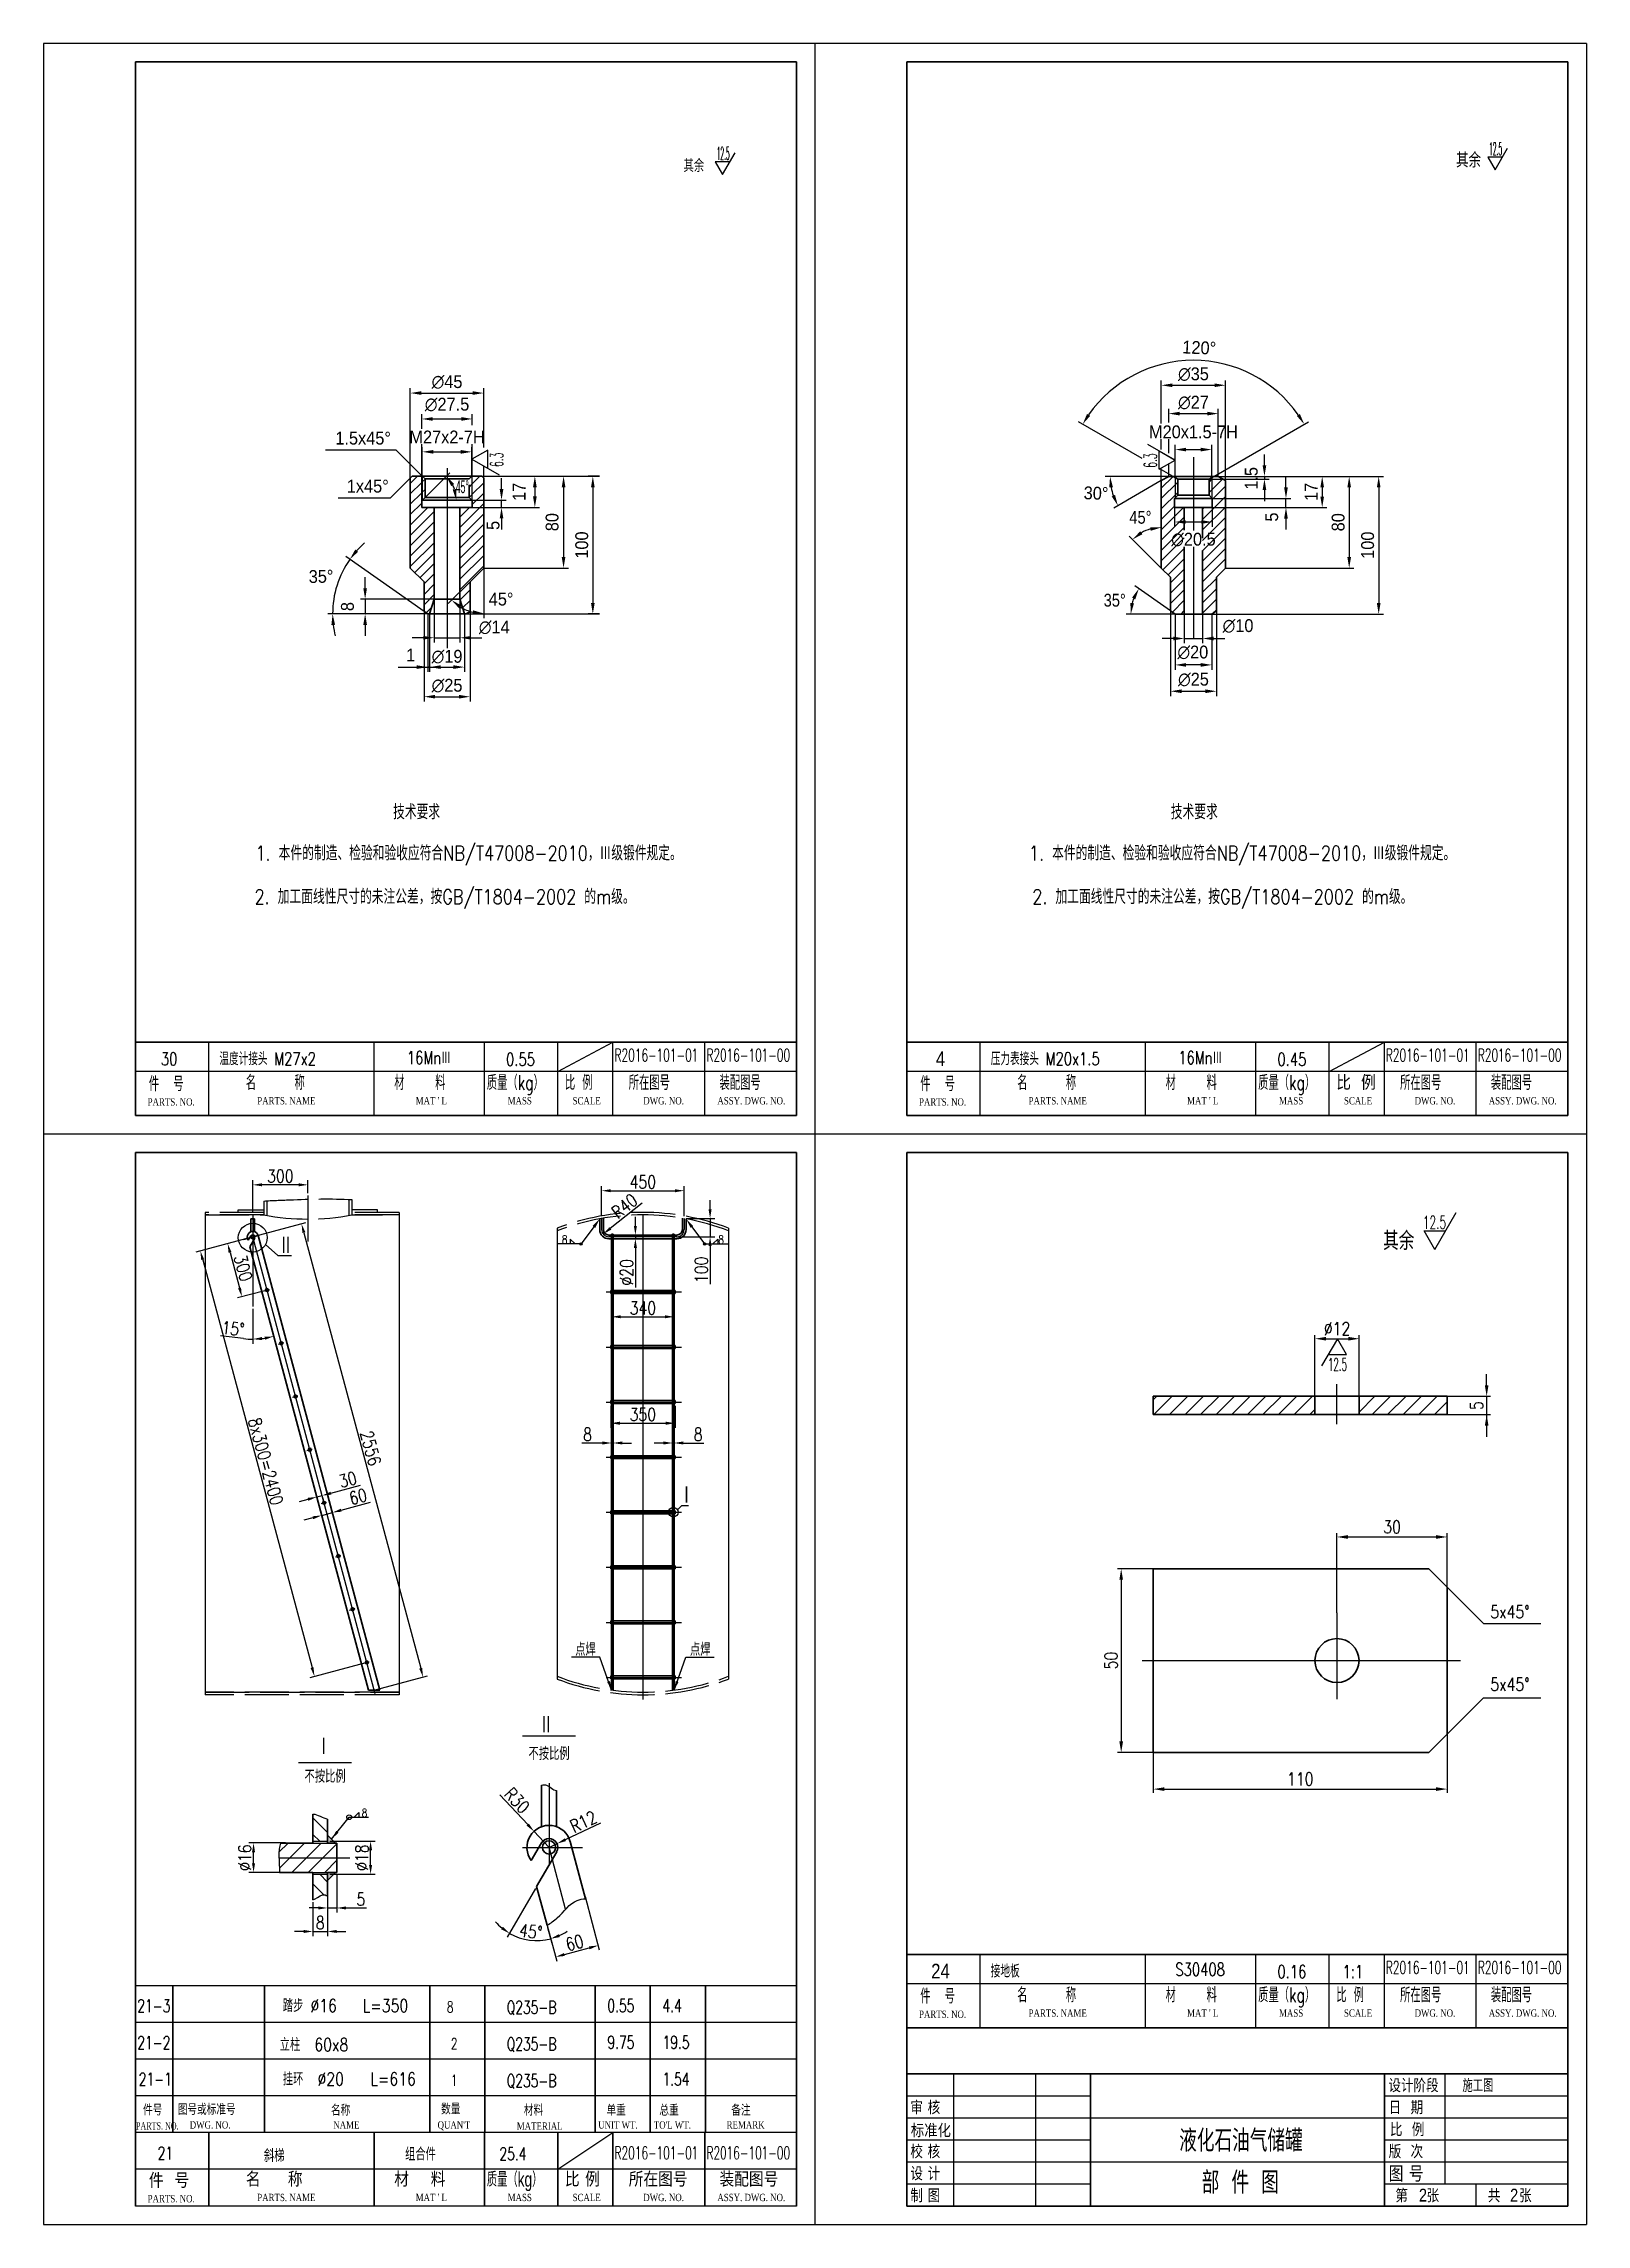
# Model space of a CAD drawing. Header units: millimetres. Extents: x -5725 to -4394, y 10788 to 11382.
# Drawn here: x -4814 to -4394, y 10788 to 11382 of the extents above; entities that cross this region are included whole.
import ezdxf
from ezdxf.enums import TextEntityAlignment as Align
from ezdxf.lldxf.tags import DXFTag

# ---------------------------------------------------------------- set-up
doc = ezdxf.new("R2010")
doc.units = ezdxf.units.MM
doc.linetypes.add('ACAD_ISO02W100', pattern=[15, 12, -3])
doc.layers.get('0').update_dxf_attribs({"lineweight": 30})
for name, color, linetype in [('1', 2, 'Continuous'), ('2', 3, 'D-1'), ('3', 2, 'D-2'), ('5', 5, 'ACAD_ISO02W100'), ('Layer2', 2, 'Continuous'), ('中心线', 1, 'CENTER'), ('双点划线', 4, 'PHANTOM'), ('文字层', 2, 'Continuous')]:
    doc.layers.add(name, color=color, linetype=linetype)
doc.styles.add('ENG', font='', dxfattribs={"width": 0.8})
doc.styles.add('HZ', font='hztxt_e.shx', dxfattribs={"width": 0.95, "bigfont": 'HZTXT.SHX'})
doc.styles.add('HZTXT', font='simplex.shx', dxfattribs={"width": 0.8, "bigfont": 'HZTXT.SHX'})
doc.styles.get("Standard").update_dxf_attribs({"font": 'txt.shx', "bigfont": 'hztxt.shx'})
doc.styles.add('设备室字体', font='simplex.shx', dxfattribs={"width": 0.8, "bigfont": 'HZTXT.SHX'})
doc.styles.get('ENG').set_extended_font_data('@Batang')
tags = doc.linetypes.add('CENTER', pattern=[2.45, 2, -0.15, 0.15, -0.15]).pattern_tags.tags
tags[10:11] = [DXFTag(74, 4), DXFTag(75, 0), DXFTag(340, '0'), DXFTag(46, 1.0), DXFTag(50, 0.0), DXFTag(44, 0.0), DXFTag(45, 0.0)]
tags[8:9] = [DXFTag(74, 4), DXFTag(75, 0), DXFTag(340, '0'), DXFTag(46, 1.0), DXFTag(50, 0.0), DXFTag(44, 0.0), DXFTag(45, 0.0)]
tags[6:7] = [DXFTag(74, 4), DXFTag(75, 0), DXFTag(340, '0'), DXFTag(46, 1.0), DXFTag(50, 0.0), DXFTag(44, 0.0), DXFTag(45, 0.0)]
tags[4:5] = [DXFTag(74, 4), DXFTag(75, 0), DXFTag(340, '0'), DXFTag(46, 1.0), DXFTag(50, 0.0), DXFTag(44, 0.0), DXFTag(45, 0.0)]
tags = doc.linetypes.add('D-1', pattern=[34, 30, -1.5, 1, -1.5]).pattern_tags.tags
tags[10:11] = [DXFTag(74, 4), DXFTag(75, 0), DXFTag(340, '0'), DXFTag(46, 1.0), DXFTag(50, 0.0), DXFTag(44, 0.0), DXFTag(45, 0.0)]
tags[8:9] = [DXFTag(74, 4), DXFTag(75, 0), DXFTag(340, '0'), DXFTag(46, 1.0), DXFTag(50, 0.0), DXFTag(44, 0.0), DXFTag(45, 0.0)]
tags[6:7] = [DXFTag(74, 4), DXFTag(75, 0), DXFTag(340, '0'), DXFTag(46, 1.0), DXFTag(50, 0.0), DXFTag(44, 0.0), DXFTag(45, 0.0)]
tags[4:5] = [DXFTag(74, 4), DXFTag(75, 0), DXFTag(340, '0'), DXFTag(46, 1.0), DXFTag(50, 0.0), DXFTag(44, 0.0), DXFTag(45, 0.0)]
tags = doc.linetypes.add('D-2', pattern=[10.3, 8, -1, 0.3, -1]).pattern_tags.tags
tags[10:11] = [DXFTag(74, 4), DXFTag(75, 0), DXFTag(340, '0'), DXFTag(46, 1.0), DXFTag(50, 0.0), DXFTag(44, 0.0), DXFTag(45, 0.0)]
tags[8:9] = [DXFTag(74, 4), DXFTag(75, 0), DXFTag(340, '0'), DXFTag(46, 1.0), DXFTag(50, 0.0), DXFTag(44, 0.0), DXFTag(45, 0.0)]
tags[6:7] = [DXFTag(74, 4), DXFTag(75, 0), DXFTag(340, '0'), DXFTag(46, 1.0), DXFTag(50, 0.0), DXFTag(44, 0.0), DXFTag(45, 0.0)]
tags[4:5] = [DXFTag(74, 4), DXFTag(75, 0), DXFTag(340, '0'), DXFTag(46, 1.0), DXFTag(50, 0.0), DXFTag(44, 0.0), DXFTag(45, 0.0)]
tags = doc.linetypes.add('PHANTOM', pattern=[2.5, 1.25, -0.25, 0.25, -0.25, 0.25, -0.25]).pattern_tags.tags
tags[14:15] = [DXFTag(74, 4), DXFTag(75, 0), DXFTag(340, '0'), DXFTag(46, 1.0), DXFTag(50, 0.0), DXFTag(44, 0.0), DXFTag(45, 0.0)]
tags[12:13] = [DXFTag(74, 4), DXFTag(75, 0), DXFTag(340, '0'), DXFTag(46, 1.0), DXFTag(50, 0.0), DXFTag(44, 0.0), DXFTag(45, 0.0)]
tags[10:11] = [DXFTag(74, 4), DXFTag(75, 0), DXFTag(340, '0'), DXFTag(46, 1.0), DXFTag(50, 0.0), DXFTag(44, 0.0), DXFTag(45, 0.0)]
tags[8:9] = [DXFTag(74, 4), DXFTag(75, 0), DXFTag(340, '0'), DXFTag(46, 1.0), DXFTag(50, 0.0), DXFTag(44, 0.0), DXFTag(45, 0.0)]
tags[6:7] = [DXFTag(74, 4), DXFTag(75, 0), DXFTag(340, '0'), DXFTag(46, 1.0), DXFTag(50, 0.0), DXFTag(44, 0.0), DXFTag(45, 0.0)]
tags[4:5] = [DXFTag(74, 4), DXFTag(75, 0), DXFTag(340, '0'), DXFTag(46, 1.0), DXFTag(50, 0.0), DXFTag(44, 0.0), DXFTag(45, 0.0)]
doc.dimstyles.new('ISO-25', dxfattribs={"dimtxt": 3.5, "dimasz": 2.5, "dimexe": 1.25, "dimexo": 0.625, "dimtad": 1, "dimlfac": 15, "dimtxsty": 'Standard', "dimcen": 2.5, "dimadec": 0, "dimazin": 0, "dimtfac": 1, "dimtmove": 0, "dimatfit": 3, "dimfxl": 1.25, "dimarcsym": 0})

msp = doc.modelspace()

# ---------------------------------------------------------------- texts
at = {"layer": '1'}
for s, height, style, width, p in [('其余', 3.5, 'HZTXT', 0.8, (-4639.70026, 11347.44112)), ('其余', 4, 'HZ', 0.85, (-4429.39431, 11348.68708)), ('45%%D', 3.5, 'HZ', 0.5, (-4701.71358, 11259.99721)), ('45%%D', 3.5, 'HZ', 0.85, (-4518.33481, 11251.66724)), ('35%%D', 3.5, 'HZ', 0.85, (-4525.33262, 11229.08067)), ('技术要求', 4, 'HZTXT', 0.8, (-4718.79543, 11171.15847)), ('技术要求', 4, 'HZTXT', 0.8, (-4507.05824, 11171.15847)), ('1. 本件的制造、检验和验收应符合NB/T47008-2010，Ⅲ级锻件规定。', 4, 'HZTXT', 0.8, (-4756.24843, 11159.93842)), ('1. 本件的制造、检验和验收应符合NB/T47008-2010，Ⅲ级锻件规定。', 4, 'HZTXT', 0.8, (-4545.68546, 11159.93842)), ('2. 加工面线性尺寸的未注公差，按GB/T1804-2002 的m级。 ', 4, 'HZTXT', 0.8, (-4756.50686, 11148.07663)), ('2. 加工面线性尺寸的未注公差，按GB/T1804-2002 的m级。 ', 4, 'HZTXT', 0.8, (-4544.76968, 11148.07663)), ('质量（kg）', 4, 'HZTXT', 0.7, (-4693.27911, 11097.42674)), ('质量（kg）', 4, 'HZTXT', 0.7, (-4483.27911, 11097.42674)), ('件  号', 4, 'HZTXT', 0.7, (-4785.27588, 11097.10009)), ('名     称', 4, 'HZTXT', 0.7, (-4758.87445, 11097.42616)), ('材    料', 4, 'HZTXT', 0.7, (-4718.46671, 11097.42674)), ('比 例', 4, 'HZTXT', 0.7, (-4672.00265, 11097.42674)), ('所在图号', 4, 'HZTXT', 0.7, (-4654.63729, 11097.42674)), ('装配图号', 4, 'HZTXT', 0.7, (-4629.91903, 11097.42674)), ('件  号', 4, 'HZTXT', 0.7, (-4575.27588, 11097.10009)), ('名     称', 4, 'HZTXT', 0.7, (-4548.87445, 11097.42616)), ('材    料', 4, 'HZTXT', 0.7, (-4508.46671, 11097.42674)), ('所在图号', 4, 'HZTXT', 0.7, (-4444.63729, 11097.42674)), ('装配图号', 4, 'HZTXT', 0.7, (-4419.91903, 11097.42674)), ('PARTS. NO.', 2, 'ENG', 0.8, (-4785.61379, 11093.16983)), ('PARTS. NAME', 2, 'ENG', 0.8, (-4755.77619, 11093.49589)), ("MAT ' L", 2, 'ENG', 0.8, (-4712.62988, 11093.49648)), ('MASS', 2, 'ENG', 0.8, (-4687.59874, 11093.49648)), ('SCALE', 2, 'ENG', 0.8, (-4669.92049, 11093.49648)), ('DWG. NO.', 2, 'ENG', 0.8, (-4650.6778, 11093.49648)), ('ASSY. DWG. NO.', 2, 'ENG', 0.8, (-4630.49644, 11093.49648)), ('PARTS. NO.', 2, 'ENG', 0.8, (-4575.61379, 11093.16983)), ('PARTS. NAME', 2, 'ENG', 0.8, (-4545.77619, 11093.49589)), ("MAT ' L", 2, 'ENG', 0.8, (-4502.62988, 11093.49648)), ('MASS', 2, 'ENG', 0.8, (-4477.59874, 11093.49648)), ('SCALE', 2, 'ENG', 0.8, (-4459.92049, 11093.49648)), ('DWG. NO.', 2, 'ENG', 0.8, (-4440.6778, 11093.49648)), ('ASSY. DWG. NO.', 2, 'ENG', 0.8, (-4420.49644, 11093.49648)), ('12.5', 3.5, '设备室字体', 0.6, (-4438.41942, 11059.61695)), ('Ⅱ', 5, '设备室字体', 0.8, (-4750.00754, 11052.58646)), ('其余', 5, '设备室字体', 0.85, (-4449.26587, 11053.82956)), ('Ⅰ', 5, '设备室字体', 0.8, (-4640.91833, 10984.57227)), ('5x45%%D', 3.5, 'HZTXT', 0.8, (-4420.07465, 10953.53429)), ('5x45%%D', 3.5, 'HZTXT', 0.8, (-4420.07465, 10933.7838)), ('Ⅱ', 5, '设备室字体', 0.8, (-4679.10529, 10922.00211)), ('Ⅰ', 5, '设备室字体', 0.8, (-4739.69532, 10916.1249)), ('不按比例', 3.5, 'HZTXT', 0.8, (-4681.92718, 10914.91596)), ('不按比例', 3.5, 'HZTXT', 0.8, (-4742.90684, 10908.72739)), ('件  号', 4, 'HZTXT', 0.7, (-4575.27588, 10848.60009)), ('名     称', 4, 'HZTXT', 0.7, (-4548.87445, 10848.92616)), ('材    料', 4, 'HZTXT', 0.7, (-4508.46671, 10848.92674)), ('质量（kg）', 4, 'HZTXT', 0.7, (-4483.27911, 10848.92674)), ('比 例', 4, 'HZTXT', 0.7, (-4462.00265, 10848.92674)), ('所在图号', 4, 'HZTXT', 0.7, (-4444.63729, 10848.92674)), ('装配图号', 4, 'HZTXT', 0.7, (-4419.91903, 10848.92674)), ('21-3', 3.5, 'HZTXT', 0.7, (-4788.4214, 10846.20766)), ('踏步 %%C16   L=350', 3.5, 'HZTXT', 0.8, (-4748.80661, 10846.28044)), ('8', 3, 'HZTXT', 0.7, (-4704.15962, 10846.15905)), ('Q235-B', 3.5, 'HZTXT', 0.7, (-4687.83879, 10845.80872)), ('0.55', 3.5, 'HZTXT', 0.7, (-4660.44077, 10846.26123)), ('4.4', 3.5, 'HZTXT', 0.7, (-4645.44077, 10846.26123)), ('PARTS. NO.', 2, 'ENG', 0.8, (-4575.61379, 10844.66983)), ('PARTS. NAME', 2, 'ENG', 0.8, (-4545.77619, 10844.99589)), ("MAT ' L", 2, 'ENG', 0.8, (-4502.62988, 10844.99648)), ('MASS', 2, 'ENG', 0.8, (-4477.59874, 10844.99648)), ('SCALE', 2, 'ENG', 0.8, (-4459.92049, 10844.99648)), ('DWG. NO.', 2, 'ENG', 0.8, (-4440.6778, 10844.99648)), ('ASSY. DWG. NO.', 2, 'ENG', 0.8, (-4420.49644, 10844.99648)), ('21-2', 3.5, 'HZTXT', 0.7, (-4788.4214, 10836.20766)), ('立柱  60x8', 3.5, 'HZTXT', 0.8, (-4749.65736, 10835.63325)), ('2', 3, 'HZTXT', 0.7, (-4703.02937, 10836.15905)), ('Q235-B', 3.5, 'HZTXT', 0.7, (-4687.83879, 10835.80872)), ('9.75', 3.5, 'HZTXT', 0.7, (-4660.44077, 10836.26123)), ('19.5', 3.5, 'HZTXT', 0.7, (-4645.44077, 10836.26123)), ('21-1', 3.5, 'HZTXT', 0.7, (-4788.03389, 10826.23182)), ('挂环  %%C20   L=616', 3.5, 'HZTXT', 0.8, (-4748.80661, 10826.28044)), ('1', 3, 'HZTXT', 0.7, (-4703.02937, 10826.15905)), ('Q235-B', 3.5, 'HZTXT', 0.7, (-4687.83879, 10825.80872)), ('1.54', 3.5, 'HZTXT', 0.7, (-4645.44077, 10826.26123)), ('设计阶段', 3.6, 'HZ', 0.95, (-4447.82879, 10824.43691)), ('施工图', 3.5, 'HZTXT', 0.8, (-4427.65785, 10824.49501)), ('件号', 3, 'HZTXT', 0.7, (-4786.8631, 10818.10978)), ('图号或标准号', 3, 'HZTXT', 0.7, (-4777.41343, 10818.26036)), ('名称', 3, 'HZTXT', 0.7, (-4735.69435, 10818.04035)), ('数量', 3, 'HZTXT', 0.7, (-4705.71268, 10818.37036)), ('材料', 3, 'HZTXT', 0.7, (-4683.18726, 10818.05533)), ('单重', 3, 'HZTXT', 0.7, (-4660.70215, 10818.04035)), ('总重', 3, 'HZTXT', 0.7, (-4646.29363, 10818.04035)), ('备注', 3, 'HZTXT', 0.7, (-4626.72608, 10818.04035)), ('审 核', 3.6, 'HZ', 0.95, (-4577.95949, 10818.43691)), ('日  期', 3.6, 'HZ', 0.95, (-4447.73887, 10818.43691)), ('PARTS. NO.', 2, 'ENG', 0.65, (-4788.77375, 10814.26581)), ('DWG. NO.', 2, 'ENG', 0.8, (-4774.13682, 10814.52638)), ('NAME', 2, 'ENG', 0.8, (-4735.07135, 10814.52638)), ("QUAN'T", 2, 'ENG', 0.8, (-4706.67257, 10814.52638)), ('MATERIAL', 2, 'ENG', 0.8, (-4685.11322, 10814.21136)), ('UNIT WT.', 2, 'ENG', 0.8, (-4662.94251, 10814.52638)), ("TO'L WT.", 2, 'ENG', 0.8, (-4647.81661, 10814.52638)), ('REMARK', 2, 'ENG', 0.8, (-4627.98636, 10814.52638)), ('比  例', 3.6, 'HZ', 0.95, (-4447.4106, 10812.43691)), ('21', 3.5, 'HZTXT', 0.7, (-4782.88152, 10806.08955)), ('斜梯', 3.5, 'HZTXT', 0.8, (-4753.94508, 10805.39685)), ('组合件', 3.5, 'HZTXT', 0.8, (-4715.51971, 10805.82987)), ('25.4', 3.5, 'HZTXT', 0.7, (-4689.8369, 10805.90853)), ('校 核', 3.6, 'HZ', 0.95, (-4577.95949, 10806.43691)), ('版  次', 3.6, 'HZ', 0.95, (-4447.73887, 10806.45043)), ('质量（kg）', 4, 'HZ', 0.7, (-4693.27914, 10798.70011)), ('设 计', 3.6, 'HZ', 0.95, (-4577.95949, 10800.43691)), ('图 号', 4.2, 'HZ', 0.95, (-4447.71494, 10800.06835)), ('PARTS. NO.', 2, 'ENG', 0.8, (-4785.61382, 10794.44319)), ('PARTS. NAME', 2, 'ENG', 0.8, (-4755.77622, 10794.76925)), ("MAT ' L", 2, 'ENG', 0.8, (-4712.62991, 10794.76984)), ('MASS', 2, 'ENG', 0.8, (-4687.59876, 10794.76984)), ('SCALE', 2, 'ENG', 0.8, (-4669.92052, 10794.76984)), ('DWG. NO.', 2, 'ENG', 0.8, (-4650.67783, 10794.76984)), ('ASSY. DWG. NO.', 2, 'ENG', 0.8, (-4630.49647, 10794.76984)), ('制 图', 3.6, 'HZ', 0.95, (-4577.95949, 10794.43691)), ('第    张', 3.6, 'HZ', 0.95, (-4445.92582, 10794.43691)), ('共    张', 3.6, 'HZ', 0.95, (-4420.73763, 10794.43691))]:
    msp.add_text(s, height=height, dxfattribs=dict(at, style=style, width=width)).set_placement(p)
for s, height, style, width, p, p2 in [(' 12.5 ', 3.5, 'HZTXT', 0.35671, (-4631.52332, 11350.79239), (-4626.3412, 11350.79239)), (' 12.5 ', 3.5, 'HZTXT', 0.35671, (-4421.21737, 11352.03834), (-4416.03525, 11352.03834)), ('12.5', 3.5, 'HZTXT', 0.518212, (-4464.25743, 11020.90841), (-4459.07531, 11020.90841)), ('标准化', 3.6, 'HZ', 1.044627, (-4577.83369, 10812.16051), (-4566.90706, 10812.16051))]:
    msp.add_text(s, height=height, dxfattribs=dict(at, style=style, width=width)).set_placement(p, p2, align=Align.FIT)
at = {"layer": '1', "style": 'HZTXT', "width": 0.513228}
for p, p2 in [((-4688.85661, 11267.11229), (-4688.85661, 11272.29441)), ((-4510.88466, 11266.89515), (-4510.88466, 11272.07727))]:
    msp.add_text('6.3 ', height=3.5, rotation=90, dxfattribs=at).set_placement(p, p2, align=Align.FIT)
at = {"layer": '1', "linetype": 'ByBlock', "style": '设备室字体', "width": 0.75}
for s, p in [('温度计接头 M27x2', (-4766.08093, 11104.17759)), ('压力表接头 M20x1.5', (-4556.08093, 11104.17759)), ('接地板', (-4556.08093, 10855.67759))]:
    msp.add_text(s, height=3.5, dxfattribs=at).set_placement(p)
at = {"layer": '1'}
for s, height, style, width, p in [('16MnⅢ', 3.5, '设备室字体', 0.75, (-4709.06419, 11104.48041)), ('4', 4, 'HZ', 0.85, (-4569.76963, 11103.92533)), ('16MnⅢ', 3.5, '设备室字体', 0.75, (-4499.06419, 11104.48041)), ('24', 4, 'HZ', 0.85, (-4569.76963, 10855.42533)), ('部 件 图', 6, 'HZTXT', 0.8, (-4488.15972, 10796.83235)), ('2', 3.5, 'HZ', 0.85, (-4438.40379, 10794.65867)), ('2', 3.5, 'HZ', 0.85, (-4413.58359, 10794.65312))]:
    msp.add_text(s, height=height, dxfattribs=dict(at, style=style, width=width)).set_placement(p, align=Align.CENTER)
at = {"layer": '1', "linetype": 'ByBlock', "style": '设备室字体', "width": 0.75}
for s, p in [('30', (-4779.76963, 11104.15012)), ('0.55', (-4684.09973, 11104.01376)), ('0.45', (-4474.09973, 11104.01376)), ('S30408', (-4499.07458, 10856.13477)), ('0.16', (-4474.09973, 10855.51376)), ('1:1', (-4457.50843, 10855.51419))]:
    msp.add_text(s, height=3.5, dxfattribs=at).set_placement(p, align=Align.CENTER)
at = {"layer": '1'}
for s, style, p in [('比 例', 'HZTXT', (-4462.00265, 11097.42674)), ('件  号', 'HZ', (-4785.27591, 10798.37346)), ('名     称', 'HZ', (-4758.87448, 10798.69952)), ('材    料', 'HZ', (-4718.46674, 10798.70011)), ('比 例', 'HZ', (-4672.00268, 10798.70011)), ('所在图号', 'HZ', (-4654.63732, 10798.70011)), ('装配图号', 'HZ', (-4629.91906, 10798.70011))]:
    msp.add_text(s, height=4, dxfattribs=dict(at, style=style)).set_placement(p)
at = {"layer": '1', "char_height": 3.5, "attachment_point": 5}
for s, insert, rotation, style in [('\\A1;120°', (-4499.30897, 11299.60342), 357.63054067, 'HZ'), ('\\A1;17', (-4684.4744, 11260.3486), 90, 'HZ'), ('\\A1;1.5', (-4485.14273, 11264.01665), 90, 'HZ'), ('\\A1;17', (-4468.84403, 11260.31237), 90, 'HZ'), ('30%%D', (-4527.41324, 11259.96196), 358, 'HZ'), ('5', (-4691.55847, 11251.2108), 90, 'HZ'), ('80', (-4675.48989, 11252.0986), 90, 'HZ'), ('\\A1;5', (-4479.57382, 11253.48196), 90, 'HZ'), ('80', (-4461.49479, 11252.06237), 90, 'HZ'), ('100', (-4667.40996, 11245.8486), 90, 'HZ'), ('100', (-4453.46134, 11245.81237), 90, 'HZ'), ('\\A1;35°', (-4738.39675, 11237.29336), 1.10972039, 'HZ'), ('\\A1;8', (-4731.19941, 11229.0986), 90, 'HZ'), ('\\A1;5', (-4423.81852, 11011.48999), 90, 'HZTXT'), ('\\A1;50', (-4523.3158, 10942.00204), 90, 'HZTXT')]:
    msp.add_mtext(s, dxfattribs=dict(at, insert=insert, rotation=rotation, style=style))
at = {"layer": '1', "attachment_point": 5}
for s, insert, char_height, style in [('∅45', (-4704.09978, 11290.25758), 3.5, 'HZ'), ('\\A1;∅35', (-4500.89148, 11292.38107), 3.5, 'HZ'), ('\\A1;∅27.5', (-4704.09978, 11284.10737), 3.5, 'HZ'), ('\\A1;∅27', (-4500.89148, 11284.65601), 3.5, 'HZ'), ('1.5x45%%d', (-4726.94632, 11274.95374), 3.5, 'HZ'), ('M27x2-7H', (-4704.09978, 11275.29085), 3.5, 'HZ'), ('M20x1.5-7H', (-4500.89148, 11276.66041), 3.5, 'HZ'), ('1x45%%d', (-4725.68174, 11261.87565), 3.5, 'HZ'), ('\\A1;∅20.5', (-4500.89148, 11247.33682), 3.5, 'HZ'), ('45%%D', (-4689.38923, 11231.11283), 3.5, 'HZ'), ('\\A1;∅14', (-4691.25273, 11223.42011), 3.5, 'HZ'), ('\\A1;∅10', (-4488.75668, 11223.79932), 3.5, 'HZ'), ('1', (-4713.98383, 11215.9013), 3.5, 'HZ'), ('∅19', (-4704.09978, 11215.43611), 3.5, 'HZ'), ('\\A1;∅20', (-4501.0624, 11216.59795), 3.5, 'HZ'), ('\\A1;∅25', (-4704.09978, 11207.55014), 3.5, 'HZ'), ('\\A1;∅25', (-4500.89148, 11209.20326), 3.5, 'HZ'), ('8', (-4672.07839, 11056.66338), 2.24, 'HZTXT'), ('8', (-4629.49848, 11056.66338), 2.24, 'HZTXT'), ('\\A1;∅12', (-4461.78759, 11032.4212), 3.5, 'HZTXT'), ('\\A1;30', (-4446.82316, 10978.42537), 3.5, 'HZTXT'), ('110', (-4471.82316, 10909.75132), 3.5, 'HZTXT'), ('8', (-4726.55583, 10900.51412), 2.24, 'HZTXT')]:
    msp.add_mtext(s, dxfattribs=dict(at, insert=insert, char_height=char_height, style=style))
at = {"layer": 'Layer2', "char_height": 3.5, "style": 'HZTXT'}
for insert, attachment_point in [((-4669.21235, 10946.80196), 1), ((-4632.36452, 10946.80196), 3)]:
    msp.add_mtext('点焊', dxfattribs=dict(at, insert=insert, attachment_point=attachment_point))
at = {"layer": '文字层', "style": 'HZTXT', "width": 0.6}
for s, p in [('R2016-101-01', (-4658.47391, 11105.15948)), ('R2016-101-00', (-4633.47391, 11105.15948)), ('R2016-101-01', (-4448.47391, 11105.15948)), ('R2016-101-00', (-4423.47391, 11105.15948)), ('R2016-101-01', (-4448.47391, 10856.65948)), ('R2016-101-00', (-4423.47391, 10856.65948)), ('R2016-101-01', (-4658.47394, 10806.15948)), ('R2016-101-00', (-4633.47394, 10806.15948))]:
    msp.add_text(s, height=3.5, dxfattribs=at).set_placement(p)
at = {"layer": '文字层', "style": 'HZTXT', "width": 0.8}
msp.add_text('液化石油气储罐', height=6, dxfattribs=at).set_placement((-4487.9598, 10808.24071), align=Align.CENTER)

# ---------------------------------------------------------------- blocks, each defined once
blk = doc.blocks.new('*D163')
at = {"layer": '1', "color": 0, "lineweight": -2}
for p, q in [((-4756.99, 11064.02), (-4756.99, 11072.84)), ((-4741.99, 11069.34), (-4741.99, 11072.84)), ((-4744.49, 11071.59), (-4754.49, 11071.59))]:
    blk.add_line(p, q, dxfattribs=at)
at = {"layer": '1', "color": 0}
for points in [[(-4754.49, 11072.01), (-4754.49, 11071.18), (-4756.99, 11071.59)], [(-4744.49, 11072.01), (-4744.49, 11071.18), (-4741.99, 11071.59)]]:
    blk.add_solid(points, dxfattribs=at)
at = {"layer": 'DEFPOINTS', "color": 0}
for p in [(-4756.99, 11071.59), (-4741.99, 11068.71), (-4756.99, 11063.39)]:
    blk.add_point(p, dxfattribs=at)
at = {"layer": '1', "color": 0, "insert": (-4749.49, 11073.97), "char_height": 3.5, "attachment_point": 5, "style": 'HZTXT'}
blk.add_mtext('300', dxfattribs=at)
blk = doc.blocks.new('*D164')
at = {"layer": '1', "color": 0, "lineweight": -2}
for p, q in [((-4757.6, 11057.25), (-4765.04, 11055.26)), ((-4763.18, 11053.16), (-4760.59, 11043.5)), ((-4753.72, 11042.76), (-4761.15, 11040.77))]:
    blk.add_line(p, q, dxfattribs=at)
at = {"layer": '1', "color": 0}
for points in [[(-4762.78, 11053.27), (-4763.58, 11053.06), (-4763.83, 11055.58)], [(-4760.19, 11043.61), (-4761, 11043.4), (-4759.95, 11041.09)]]:
    blk.add_solid(points, dxfattribs=at)
at = {"layer": 'DEFPOINTS', "color": 0}
for p in [(-4756.99, 11057.41), (-4753.11, 11042.92), (-4759.95, 11041.09)]:
    blk.add_point(p, dxfattribs=at)
at = {"layer": '1', "color": 0, "insert": (-4759.59, 11048.95), "char_height": 3.5, "attachment_point": 5, "rotation": 285, "style": 'HZTXT'}
blk.add_mtext('300', dxfattribs=at)
blk = doc.blocks.new('*D165')
at = {"layer": '1', "color": 0, "lineweight": -2}
for p, q in [((-4757.6, 11057.25), (-4772.47, 11053.26)), ((-4770.61, 11051.17), (-4740.85, 10940.09)), ((-4726.54, 10941.34), (-4741.41, 10937.35))]:
    blk.add_line(p, q, dxfattribs=at)
at = {"layer": '1', "color": 0}
for points in [[(-4770.21, 11051.28), (-4771.02, 11051.06), (-4771.26, 11053.59)], [(-4740.45, 10940.2), (-4741.25, 10939.98), (-4740.2, 10937.68)]]:
    blk.add_solid(points, dxfattribs=at)
at = {"layer": 'DEFPOINTS', "color": 0}
for p in [(-4756.99, 11057.41), (-4725.94, 10941.5), (-4740.2, 10937.68)]:
    blk.add_point(p, dxfattribs=at)
at = {"layer": '1', "color": 0, "insert": (-4753.44, 10996.25), "char_height": 3.5, "attachment_point": 5, "rotation": 285, "style": 'HZTXT'}
blk.add_mtext('8x300=2400', dxfattribs=at)
blk = doc.blocks.new('*D166')
at = {"layer": '1', "color": 0, "lineweight": -2}
for p, q in [((-4735.49, 10982.93), (-4735.65, 10983.53)), ((-4732.91, 10982.97), (-4724.91, 10985.11)), ((-4740.64, 10980.9), (-4743.05, 10980.25)), ((-4738.38, 10982.15), (-4738.55, 10982.75)), ((-4738.22, 10981.55), (-4735.32, 10982.32))]:
    blk.add_line(p, q, dxfattribs=at)
at = {"layer": '1', "color": 0}
for points in [[(-4733.02, 10983.37), (-4732.8, 10982.57), (-4735.32, 10982.32)], [(-4740.74, 10981.3), (-4740.53, 10980.5), (-4738.22, 10981.55)]]:
    blk.add_solid(points, dxfattribs=at)
at = {"layer": 'DEFPOINTS', "color": 0}
for p in [(-4738.22, 10981.55), (-4735.32, 10982.32), (-4735.32, 10982.32)]:
    blk.add_point(p, dxfattribs=at)
at = {"layer": '1', "color": 0, "insert": (-4728.32, 10986.66), "char_height": 3.5, "attachment_point": 5, "rotation": 15, "style": 'HZTXT'}
blk.add_mtext('60', dxfattribs=at)
blk = doc.blocks.new('*D167')
at = {"layer": '1', "color": 0, "lineweight": -2}
for p, q in [((-4735.7, 10987.6), (-4727.7, 10989.75)), ((-4741.98, 10985.92), (-4744.4, 10985.27)), ((-4739.57, 10986.57), (-4738.12, 10986.96)), ((-4739.41, 10985.96), (-4739.24, 10985.36)), ((-4737.95, 10986.35), (-4737.79, 10985.75))]:
    blk.add_line(p, q, dxfattribs=at)
at = {"layer": '1', "color": 0}
for points in [[(-4742.09, 10986.32), (-4741.87, 10985.52), (-4739.57, 10986.57)], [(-4735.81, 10988), (-4735.59, 10987.2), (-4738.12, 10986.96)]]:
    blk.add_solid(points, dxfattribs=at)
at = {"layer": 'DEFPOINTS', "color": 0}
for p in [(-4739.57, 10986.57), (-4738.12, 10986.96), (-4738.12, 10986.96)]:
    blk.add_point(p, dxfattribs=at)
at = {"layer": '1', "color": 0, "insert": (-4731.11, 10991.29), "char_height": 3.5, "attachment_point": 5, "rotation": 15, "style": 'HZTXT'}
blk.add_mtext('30', dxfattribs=at)
blk = doc.blocks.new('*D168')
at = {"layer": '1', "color": 0, "lineweight": -2}
for p, q in [((-4756.39, 11057.57), (-4742.51, 11061.29)), ((-4743.07, 11058.55), (-4711.28, 10939.92)), ((-4723.31, 10934.11), (-4709.43, 10937.83))]:
    blk.add_line(p, q, dxfattribs=at)
at = {"layer": '1', "color": 0}
for points in [[(-4742.66, 11058.66), (-4743.47, 11058.45), (-4743.71, 11060.97)], [(-4710.88, 10940.03), (-4711.68, 10939.81), (-4710.63, 10937.51)]]:
    blk.add_solid(points, dxfattribs=at)
at = {"layer": 'DEFPOINTS', "color": 0}
for p in [(-4756.99, 11057.41), (-4710.63, 10937.51), (-4723.91, 10933.95)]:
    blk.add_point(p, dxfattribs=at)
at = {"layer": '1', "color": 0, "insert": (-4724.88, 10999.85), "char_height": 3.5, "attachment_point": 5, "rotation": 285, "style": 'HZTXT'}
blk.add_mtext('2556', dxfattribs=at)
blk = doc.blocks.new('*D169')
at = {"layer": '1', "color": 0, "lineweight": -2}
for p, q in [((-4756.99, 11037.79), (-4756.99, 11028.31)), ((-4759.49, 11029.7), (-4765.77, 11030.42))]:
    blk.add_line(p, q, dxfattribs=at)
for start, end in [(263.49796, 270), (276.50204, 278.49796)]:
    blk.add_arc((-4756.99, 11051.6), 22.04, start, end, dxfattribs=at)
at = {"layer": '1', "color": 0}
for points in [[(-4754.47, 11029.29), (-4754.52, 11030.12), (-4756.99, 11029.56)], [(-4753.82, 11030.21), (-4753.65, 11029.4), (-4751.29, 11030.31)]]:
    blk.add_solid(points, dxfattribs=at)
at = {"layer": 'DEFPOINTS', "color": 0}
for p in [(-4757.83, 11054.74), (-4756.99, 11056.2), (-4756.99, 11038.42), (-4753.17, 11029.9), (-4725.47, 10933.95)]:
    blk.add_point(p, dxfattribs=at)
at = {"layer": '1', "color": 0, "insert": (-4762.36, 11032.42), "char_height": 3.5, "attachment_point": 5, "rotation": 353.49796, "style": 'HZTXT'}
blk.add_mtext('15%%d', dxfattribs=at)
blk = doc.blocks.new('*D170')
at = {"layer": '1', "color": 0, "lineweight": -2}
for p, q in [((-4662.04, 11063.04), (-4662.04, 11071.24)), ((-4659.54, 11069.99), (-4642.04, 11069.99)), ((-4639.54, 11063.04), (-4639.54, 11071.24))]:
    blk.add_line(p, q, dxfattribs=at)
at = {"layer": '1', "color": 0}
for points in [[(-4659.54, 11070.4), (-4659.54, 11069.57), (-4662.04, 11069.99)], [(-4642.04, 11070.4), (-4642.04, 11069.57), (-4639.54, 11069.99)]]:
    blk.add_solid(points, dxfattribs=at)
at = {"layer": 'DEFPOINTS', "color": 0}
for p in [(-4639.54, 11069.99), (-4662.04, 11062.41), (-4639.54, 11062.41)]:
    blk.add_point(p, dxfattribs=at)
at = {"layer": '1', "color": 0, "insert": (-4650.79, 11072.36), "char_height": 3.5, "attachment_point": 5, "style": 'HZTXT'}
blk.add_mtext('450', dxfattribs=at)
blk = doc.blocks.new('*D171')
at = {"layer": '1', "color": 0, "lineweight": -2}
blk.add_line((-4650.95, 11066.59), (-4659.65, 11059.72), dxfattribs=at)
at = {"layer": '1', "color": 0}
blk.add_solid([(-4659.9, 11060.05), (-4659.39, 11059.39), (-4661.61, 11058.17)], dxfattribs=at)
at = {"layer": 'DEFPOINTS', "color": 0}
for p in [(-4661.61, 11058.17), (-4660.04, 11059.41)]:
    blk.add_point(p, dxfattribs=at)
at = {"layer": '1', "color": 0, "insert": (-4655.79, 11065.79), "char_height": 3.5, "attachment_point": 5, "rotation": 38.31812, "style": 'HZTXT'}
blk.add_mtext('R40', dxfattribs=at)
blk = doc.blocks.new('*D172')
at = {"layer": '1', "color": 0, "lineweight": -2}
for p, q in [((-4632.49, 11064.91), (-4632.49, 11067.41)), ((-4638.91, 11062.41), (-4631.24, 11062.41)), ((-4632.49, 11062.41), (-4632.49, 11057.41)), ((-4641.66, 11057.41), (-4631.24, 11057.41)), ((-4632.49, 11054.91), (-4632.49, 11044.49))]:
    blk.add_line(p, q, dxfattribs=at)
at = {"layer": '1', "color": 0}
for points in [[(-4632.91, 11064.91), (-4632.07, 11064.91), (-4632.49, 11062.41)], [(-4632.91, 11054.91), (-4632.07, 11054.91), (-4632.49, 11057.41)]]:
    blk.add_solid(points, dxfattribs=at)
at = {"layer": 'DEFPOINTS', "color": 0}
for p in [(-4639.54, 11062.41), (-4642.29, 11057.41), (-4632.49, 11057.41)]:
    blk.add_point(p, dxfattribs=at)
at = {"layer": '1', "color": 0, "insert": (-4634.87, 11048.45), "char_height": 3.5, "attachment_point": 5, "rotation": 90, "style": 'HZTXT'}
blk.add_mtext('100', dxfattribs=at)
blk = doc.blocks.new('*D173')
at = {"layer": '1', "color": 0, "lineweight": -2}
for p, q in [((-4652.82, 11060.41), (-4652.82, 11062.91)), ((-4653.25, 11057.91), (-4651.57, 11057.91)), ((-4653.25, 11056.91), (-4651.57, 11056.91)), ((-4652.82, 11057.91), (-4652.82, 11056.91)), ((-4652.82, 11054.41), (-4652.82, 11043.59))]:
    blk.add_line(p, q, dxfattribs=at)
at = {"layer": '1', "color": 0}
for points in [[(-4653.24, 11060.41), (-4652.41, 11060.41), (-4652.82, 11057.91)], [(-4653.24, 11054.41), (-4652.41, 11054.41), (-4652.82, 11056.91)]]:
    blk.add_solid(points, dxfattribs=at)
at = {"layer": 'DEFPOINTS', "color": 0}
for p in [(-4653.87, 11057.91), (-4653.87, 11056.91), (-4652.82, 11056.91)]:
    blk.add_point(p, dxfattribs=at)
at = {"layer": '1', "color": 0, "insert": (-4655.2, 11047.75), "char_height": 3.5, "attachment_point": 5, "rotation": 90, "style": 'HZTXT'}
blk.add_mtext('%%c20', dxfattribs=at)
blk = doc.blocks.new('*D174')
at = {"layer": '1', "color": 0, "lineweight": -2}
for p, q in [((-4659.29, 11036.24), (-4659.29, 11036.9)), ((-4642.29, 11036.24), (-4642.29, 11036.9)), ((-4656.79, 11035.65), (-4644.79, 11035.65))]:
    blk.add_line(p, q, dxfattribs=at)
at = {"layer": '1', "color": 0}
for points in [[(-4656.79, 11036.07), (-4656.79, 11035.24), (-4659.29, 11035.65)], [(-4644.79, 11036.07), (-4644.79, 11035.24), (-4642.29, 11035.65)]]:
    blk.add_solid(points, dxfattribs=at)
at = {"layer": 'DEFPOINTS', "color": 0}
for p in [(-4659.29, 11035.62), (-4642.29, 11035.65), (-4642.29, 11035.62)]:
    blk.add_point(p, dxfattribs=at)
at = {"layer": '1', "color": 0, "insert": (-4650.79, 11038.03), "char_height": 3.5, "attachment_point": 5, "style": 'HZTXT'}
blk.add_mtext('340', dxfattribs=at)
blk = doc.blocks.new('*D175')
at = {"layer": '1', "color": 0, "lineweight": -2}
for p, q in [((-4659.54, 11011.39), (-4659.54, 11005.41)), ((-4642.04, 11011.39), (-4642.04, 11005.41)), ((-4657.04, 11006.66), (-4644.54, 11006.66))]:
    blk.add_line(p, q, dxfattribs=at)
at = {"layer": '1', "color": 0}
for points in [[(-4657.04, 11007.07), (-4657.04, 11006.24), (-4659.54, 11006.66)], [(-4644.54, 11007.07), (-4644.54, 11006.24), (-4642.04, 11006.66)]]:
    blk.add_solid(points, dxfattribs=at)
at = {"layer": 'DEFPOINTS', "color": 0}
for p in [(-4659.54, 11012.01), (-4642.04, 11012.01), (-4642.04, 11006.66)]:
    blk.add_point(p, dxfattribs=at)
at = {"layer": '1', "color": 0, "insert": (-4650.79, 11009.03), "char_height": 3.5, "attachment_point": 5, "style": 'HZTXT'}
blk.add_mtext('350', dxfattribs=at)
blk = doc.blocks.new('*D176')
at = {"layer": '1', "color": 0, "lineweight": -2}
for p, q in [((-4645.19, 11001.27), (-4647.69, 11001.27)), ((-4642.69, 11001.9), (-4642.69, 11002.52)), ((-4642.69, 11001.27), (-4642.29, 11001.27)), ((-4642.29, 11001.9), (-4642.29, 11002.52)), ((-4639.79, 11001.27), (-4634.17, 11001.27))]:
    blk.add_line(p, q, dxfattribs=at)
at = {"layer": '1', "color": 0}
for points in [[(-4645.19, 11001.69), (-4645.19, 11000.86), (-4642.69, 11001.27)], [(-4639.79, 11001.69), (-4639.79, 11000.86), (-4642.29, 11001.27)]]:
    blk.add_solid(points, dxfattribs=at)
at = {"layer": 'DEFPOINTS', "color": 0}
for p in [(-4642.69, 11001.27), (-4642.29, 11001.27), (-4642.29, 11001.27)]:
    blk.add_point(p, dxfattribs=at)
at = {"layer": '1', "color": 0, "insert": (-4635.73, 11003.65), "char_height": 3.5, "attachment_point": 5, "style": 'HZTXT'}
blk.add_mtext('8', dxfattribs=at)
blk = doc.blocks.new('*D177')
at = {"layer": '1', "color": 0, "lineweight": -2}
for p, q in [((-4661.79, 11001.27), (-4667.41, 11001.27)), ((-4659.29, 11001.9), (-4659.29, 11002.52)), ((-4658.89, 11001.27), (-4659.29, 11001.27)), ((-4658.89, 11001.9), (-4658.89, 11002.52)), ((-4656.39, 11001.27), (-4653.89, 11001.27))]:
    blk.add_line(p, q, dxfattribs=at)
at = {"layer": '1', "color": 0}
for points in [[(-4661.79, 11001.69), (-4661.79, 11000.86), (-4659.29, 11001.27)], [(-4656.39, 11001.69), (-4656.39, 11000.86), (-4658.89, 11001.27)]]:
    blk.add_solid(points, dxfattribs=at)
at = {"layer": 'DEFPOINTS', "color": 0}
for p in [(-4659.29, 11001.27), (-4659.29, 11001.27), (-4658.89, 11001.27)]:
    blk.add_point(p, dxfattribs=at)
at = {"layer": '1', "color": 0, "insert": (-4665.85, 11003.65), "char_height": 3.5, "attachment_point": 5, "style": 'HZTXT'}
blk.add_mtext('8', dxfattribs=at)
blk = doc.blocks.new('*D178')
at = {"layer": '1', "color": 0, "lineweight": -2}
for p, q in [((-4748.07, 10892.32), (-4758.03, 10892.32)), ((-4756.78, 10886.82), (-4756.78, 10889.82)), ((-4748.07, 10884.32), (-4758.03, 10884.32))]:
    blk.add_line(p, q, dxfattribs=at)
at = {"layer": '1', "color": 0}
for points in [[(-4757.2, 10889.82), (-4756.37, 10889.82), (-4756.78, 10892.32)], [(-4757.2, 10886.82), (-4756.37, 10886.82), (-4756.78, 10884.32)]]:
    blk.add_solid(points, dxfattribs=at)
at = {"layer": 'DEFPOINTS', "color": 0}
for p in [(-4756.78, 10892.32), (-4747.45, 10892.32), (-4747.45, 10884.32)]:
    blk.add_point(p, dxfattribs=at)
at = {"layer": '1', "color": 0, "insert": (-4759.16, 10888.32), "char_height": 3.5, "attachment_point": 5, "rotation": 90, "style": 'HZTXT'}
blk.add_mtext('%%c16', dxfattribs=at)
blk = doc.blocks.new('*D179')
at = {"layer": '1', "color": 0, "lineweight": -2}
for p, q in [((-4735.99, 10892.82), (-4723.67, 10892.82)), ((-4724.92, 10886.32), (-4724.92, 10890.32)), ((-4735.99, 10883.82), (-4723.67, 10883.82))]:
    blk.add_line(p, q, dxfattribs=at)
at = {"layer": '1', "color": 0}
for points in [[(-4725.33, 10890.32), (-4724.5, 10890.32), (-4724.92, 10892.82)], [(-4725.33, 10886.32), (-4724.5, 10886.32), (-4724.92, 10883.82)]]:
    blk.add_solid(points, dxfattribs=at)
at = {"layer": 'DEFPOINTS', "color": 0}
for p in [(-4736.62, 10892.82), (-4724.92, 10892.82), (-4736.62, 10883.82)]:
    blk.add_point(p, dxfattribs=at)
at = {"layer": '1', "color": 0, "insert": (-4727.29, 10888.32), "char_height": 3.5, "attachment_point": 5, "rotation": 90, "style": 'HZTXT'}
blk.add_mtext('%%c18', dxfattribs=at)
blk = doc.blocks.new('*D180')
at = {"layer": '1', "color": 0, "lineweight": -2}
for p, q in [((-4740.62, 10876.17), (-4740.62, 10866.97)), ((-4736.62, 10877.26), (-4736.62, 10866.97)), ((-4743.12, 10868.22), (-4745.62, 10868.22)), ((-4740.62, 10868.22), (-4736.62, 10868.22)), ((-4734.12, 10868.22), (-4731.62, 10868.22))]:
    blk.add_line(p, q, dxfattribs=at)
at = {"layer": '1', "color": 0}
for points in [[(-4743.12, 10868.64), (-4743.12, 10867.81), (-4740.62, 10868.22)], [(-4734.12, 10868.64), (-4734.12, 10867.81), (-4736.62, 10868.22)]]:
    blk.add_solid(points, dxfattribs=at)
at = {"layer": 'DEFPOINTS', "color": 0}
for p in [(-4740.62, 10876.8), (-4736.62, 10877.88), (-4736.62, 10868.22)]:
    blk.add_point(p, dxfattribs=at)
at = {"layer": '1', "color": 0, "insert": (-4738.62, 10870.6), "char_height": 3.5, "attachment_point": 5, "style": 'HZTXT'}
blk.add_mtext('8', dxfattribs=at)
blk = doc.blocks.new('*D181')
at = {"layer": '1', "color": 0, "lineweight": -2}
for p, q in [((-4736.62, 10883.69), (-4736.62, 10873.37)), ((-4734.12, 10883.69), (-4734.12, 10873.37)), ((-4739.12, 10874.62), (-4741.62, 10874.62)), ((-4736.62, 10874.62), (-4734.12, 10874.62)), ((-4731.62, 10874.62), (-4726, 10874.62))]:
    blk.add_line(p, q, dxfattribs=at)
at = {"layer": '1', "color": 0}
for points in [[(-4739.12, 10875.04), (-4739.12, 10874.21), (-4736.62, 10874.62)], [(-4731.62, 10875.04), (-4731.62, 10874.21), (-4734.12, 10874.62)]]:
    blk.add_solid(points, dxfattribs=at)
at = {"layer": 'DEFPOINTS', "color": 0}
for p in [(-4736.62, 10884.32), (-4734.12, 10884.32), (-4734.12, 10874.62)]:
    blk.add_point(p, dxfattribs=at)
at = {"layer": '1', "color": 0, "insert": (-4727.56, 10877), "char_height": 3.5, "attachment_point": 5, "style": 'HZTXT'}
blk.add_mtext('5', dxfattribs=at)
blk = doc.blocks.new('*D182')
at = {"layer": '1', "color": 0, "lineweight": -2}
for p, q in [((-4689.72, 10905.42), (-4682.15, 10897.33)), ((-4676.34, 10891.12), (-4680.44, 10895.5))]:
    blk.add_line(p, q, dxfattribs=at)
at = {"layer": '1', "color": 0}
blk.add_solid([(-4681.84, 10897.61), (-4682.45, 10897.04), (-4680.44, 10895.5)], dxfattribs=at)
at = {"layer": 'DEFPOINTS', "color": 0}
for p in [(-4680.44, 10895.5), (-4676.34, 10891.12)]:
    blk.add_point(p, dxfattribs=at)
at = {"layer": '1', "color": 0, "insert": (-4685.05, 10903.91), "char_height": 3.5, "attachment_point": 5, "rotation": 313.07122, "style": 'HZTXT'}
blk.add_mtext('R30', dxfattribs=at)
blk = doc.blocks.new('*D183')
at = {"layer": '1', "color": 0, "lineweight": -2}
for p, q in [((-4680.02, 10879.94), (-4687.7, 10866.63)), ((-4676.72, 10869.33), (-4675.56, 10865.03))]:
    blk.add_line(p, q, dxfattribs=at)
for start, end in [(220.5504, 230.2752), (240, 285), (294.7248, 304.4496)]:
    blk.add_arc((-4679.7, 10880.48), 14.75, start, end, dxfattribs=at)
at = {"layer": '1', "color": 0}
for points in [[(-4688.89, 10869.48), (-4689.37, 10868.8), (-4687.08, 10867.71)], [(-4673.39, 10866.69), (-4673.68, 10867.48), (-4675.89, 10866.24)]]:
    blk.add_solid(points, dxfattribs=at)
at = {"layer": 'DEFPOINTS', "color": 0}
for p in [(-4674.24, 10889.95), (-4679.7, 10880.48), (-4679.7, 10880.48), (-4683.52, 10866.24), (-4676.88, 10869.93)]:
    blk.add_point(p, dxfattribs=at)
at = {"layer": '1', "color": 0, "insert": (-4681.32, 10868.21), "char_height": 3.5, "attachment_point": 5, "rotation": 352.5, "style": 'HZTXT'}
blk.add_mtext('45%%d', dxfattribs=at)
blk = doc.blocks.new('*D184')
at = {"layer": '1', "color": 0, "lineweight": -2}
for p, q in [((-4666.54, 10877.71), (-4662.65, 10863.19)), ((-4678.13, 10874.6), (-4674.24, 10860.09)), ((-4672.15, 10861.94), (-4665.39, 10863.75))]:
    blk.add_line(p, q, dxfattribs=at)
at = {"layer": '1', "color": 0}
for points in [[(-4665.49, 10864.15), (-4665.28, 10863.35), (-4662.97, 10864.4)], [(-4672.26, 10862.34), (-4672.04, 10861.54), (-4674.56, 10861.29)]]:
    blk.add_solid(points, dxfattribs=at)
at = {"layer": 'DEFPOINTS', "color": 0}
for p in [(-4666.7, 10878.31), (-4678.29, 10875.21), (-4662.97, 10864.4)]:
    blk.add_point(p, dxfattribs=at)
at = {"layer": '1', "color": 0, "insert": (-4669.38, 10865.14), "char_height": 3.5, "attachment_point": 5, "rotation": 15, "style": 'HZTXT'}
blk.add_mtext('60', dxfattribs=at)
blk = doc.blocks.new('*D185')
at = {"layer": '1', "color": 0, "lineweight": -2}
for p, q in [((-4662.35, 10897.7), (-4671.9, 10893.21)), ((-4676.33, 10891.12), (-4674.16, 10892.14))]:
    blk.add_line(p, q, dxfattribs=at)
at = {"layer": '1', "color": 0}
blk.add_solid([(-4672.08, 10893.58), (-4671.72, 10892.83), (-4674.16, 10892.14)], dxfattribs=at)
at = {"layer": 'DEFPOINTS', "color": 0}
for p in [(-4676.33, 10891.12), (-4674.16, 10892.14)]:
    blk.add_point(p, dxfattribs=at)
at = {"layer": '1', "color": 0, "insert": (-4667, 10898.13), "char_height": 3.5, "attachment_point": 5, "rotation": 25.19332, "style": 'HZTXT'}
blk.add_mtext('R12', dxfattribs=at)

# ---------------------------------------------------------------- dimensions: what is measured, and where the dimension line sits
at = {"layer": '1'}
for base, p1, p2, picture, middle in [((-4756.99393, 11071.5944), (-4741.99393, 11068.7141), (-4756.99393, 11063.39115), '*D163', (-4749.49393, 11073.9694)), ((-4639.53843, 11069.98773), (-4662.03843, 11062.41019), (-4639.53843, 11062.41019), '*D170', (-4650.78843, 11072.36273)), ((-4642.28843, 11035.65368), (-4659.28843, 11035.61711), (-4642.28843, 11035.61711), '*D174', (-4650.78843, 11038.02868)), ((-4642.03843, 11006.65757), (-4659.53843, 11012.01019), (-4642.03843, 11012.01019), '*D175', (-4650.78843, 11009.03257)), ((-4659.28843, 11001.2727), (-4658.88843, 11001.2727), (-4659.28843, 11001.2727), '*D177', (-4665.84676, 11003.6477)), ((-4642.28843, 11001.2727), (-4642.68843, 11001.2727), (-4642.28843, 11001.2727), '*D176', (-4635.7301, 11003.6477))]:
    dim = msp.add_linear_dim(base=base, p1=p1, p2=p2, dimstyle='ISO-25', override={"dimlfac": 20, "dimtxsty": 'HZTXT', "dimadec": 3}, dxfattribs=at)
    dim.commit()
    dim.dimension.update_dxf_attribs({"geometry": picture, "text_midpoint": middle})
dim = msp.add_radius_dim(center=(-4660.03843, 11059.41019), mpoint=(-4661.60759, 11058.17013), dimstyle='ISO-25', override={"dimlfac": 20, "dimtxsty": 'HZTXT', "dimadec": 3, "dimtmove": 1}, dxfattribs=at)
dim.commit()
dim.dimension.update_dxf_attribs({"geometry": '*D171', "text_midpoint": (-4654.31753, 11063.93122), "dimtype": 164})
dim = msp.add_linear_dim(base=(-4632.49159, 11057.41019), p1=(-4639.53843, 11062.41019), p2=(-4642.28843, 11057.41019), angle=90, dimstyle='ISO-25', override={"dimlfac": 20, "dimtxsty": 'HZTXT', "dimadec": 3}, dxfattribs=at)
dim.commit()
dim.dimension.update_dxf_attribs({"geometry": '*D172', "text_midpoint": (-4634.86659, 11048.45186)})
for p1, p2, distance, text, picture, middle in [((-4756.99393, 11057.41019), (-4723.91269, 10933.94931), 13.7482, '2556', '*D168', (-4724.87949, 10999.85274)), ((-4756.99393, 11057.41019), (-4725.93564, 10941.49909), -14.7708, '8x300=2400', '*D165', (-4753.43821, 10996.24637)), ((-4739.56722, 10986.56621), (-4738.11556, 10986.95518), 0, '30', '*D167', (-4731.1075, 10991.29177)), ((-4678.29074, 10875.2056), (-4666.69988, 10878.31136), -14.40311, '60', '*D184', (-4669.38221, 10865.14022))]:
    dim = msp.add_aligned_dim(p1=p1, p2=p2, distance=distance, text=text, dimstyle='ISO-25', override={"dimlfac": 20, "dimtxsty": 'HZTXT', "dimadec": 3}, dxfattribs=at)
    dim.commit()
    dim.dimension.update_dxf_attribs({"geometry": picture, "text_midpoint": middle})
for base, p1, p2, text, picture, middle in [((-4652.82413, 11056.91019), (-4653.87464, 11057.91019), (-4653.87464, 11056.91019), '%%c20', '*D173', (-4655.19913, 11047.75186)), ((-4756.78213, 10892.31863), (-4747.44861, 10884.31863), (-4747.44861, 10892.31863), '%%c16', '*D178', (-4759.15713, 10888.31863)), ((-4724.91641, 10892.81863), (-4736.61881, 10883.81863), (-4736.61881, 10892.81863), '%%c18', '*D179', (-4727.29141, 10888.31863))]:
    dim = msp.add_linear_dim(base=base, p1=p1, p2=p2, angle=90, text=text, dimstyle='ISO-25', override={"dimlfac": 20, "dimtxsty": 'HZTXT', "dimadec": 3}, dxfattribs=at)
    dim.commit()
    dim.dimension.update_dxf_attribs({"geometry": picture, "text_midpoint": middle})
for base, line1, line2, text, picture, middle in [((-4753.16642, 11029.8967), ((-4756.99393, 11056.19506), (-4756.99393, 11038.41878)), ((-4725.46856, 10933.94931), (-4757.83423, 11054.73962)), '15%%d', '*D169', (-4762.35898, 11032.42098)), ((-4683.52105, 10866.23638), ((-4676.87724, 10869.93032), (-4679.70425, 10880.48088)), ((-4679.70425, 10880.48088), (-4674.23839, 10889.94802)), '45%%d', '*D183', (-4681.31912, 10868.21473))]:
    dim = msp.add_angular_dim_2l(base=base, line1=line1, line2=line2, text=text, dimstyle='ISO-25', override={"dimlfac": 20, "dimtxsty": 'HZTXT', "dimadec": 3}, dxfattribs=at)
    dim.commit()
    dim.dimension.update_dxf_attribs({"geometry": picture, "text_midpoint": middle})
for p1, p2, distance, picture, middle in [((-4756.99393, 11057.41019), (-4753.11164, 11042.9213), -7.07509, '*D164', (-4759.59272, 11048.94927)), ((-4738.22208, 10981.54608), (-4735.32436, 10982.32253), 0, '*D166', (-4728.31629, 10986.65911))]:
    dim = msp.add_aligned_dim(p1=p1, p2=p2, distance=distance, dimstyle='ISO-25', override={"dimlfac": 20, "dimtxsty": 'HZTXT', "dimadec": 3}, dxfattribs=at)
    dim.commit()
    dim.dimension.update_dxf_attribs({"geometry": picture, "text_midpoint": middle})
for center, mpoint, text, picture, middle in [((-4676.34306, 10891.11857), (-4680.4405, 10895.5016), 'R30', '*D182', (-4685.05089, 10903.91111)), ((-4676.33191, 10891.12155), (-4674.1602, 10892.14317), 'R12', '*D185', (-4667.00467, 10898.13396))]:
    dim = msp.add_radius_dim(center=center, mpoint=mpoint, text=text, dimstyle='ISO-25', override={"dimlfac": 20, "dimtxsty": 'HZTXT', "dimadec": 3}, dxfattribs=at)
    dim.commit()
    dim.dimension.update_dxf_attribs({"geometry": picture, "text_midpoint": middle})
for base, p1, p2, text, picture, middle in [((-4734.11881, 10874.62465), (-4736.61881, 10884.31863), (-4734.11881, 10884.31863), '5', '*D181', (-4727.56048, 10876.99965)), ((-4736.61881, 10868.22184), (-4740.61881, 10876.79718), (-4736.61881, 10877.88432), '8', '*D180', (-4738.61881, 10870.59684))]:
    dim = msp.add_linear_dim(base=base, p1=p1, p2=p2, text=text, dimstyle='ISO-25', override={"dimlfac": 20, "dimtxsty": 'HZTXT', "dimadec": 3}, dxfattribs=at)
    dim.commit()
    dim.dimension.update_dxf_attribs({"geometry": picture, "text_midpoint": middle})

# ---------------------------------------------------------------- hatches: boundary and pattern name
at = {"layer": '1'}
h = msp.add_hatch(dxfattribs=at)
h.set_pattern_fill('_U', color=256, scale=2, angle=45, style=0, pattern_type=0)
h.set_pattern_definition([(45, (-10091.9305, 9075.257), (-1.41421356, 1.41421356), [])])
h.paths.add_polyline_path([(-4710.97478, 11264.5986), (-4713.59978, 11264.5986), (-4714.09978, 11264.0986), (-4714.09978, 11239.5986), (-4710.34978, 11235.8486), (-4710.34978, 11231.0986), (-4707.59978, 11231.0986), (-4707.59978, 11256.0986), (-4710.97478, 11256.0986), (-4710.97478, 11258.0986)])
h.paths.add_polyline_path([(-4694.09978, 11256.0986), (-4697.22478, 11256.0986), (-4700.59978, 11256.0986), (-4700.59978, 11233.0986), (-4697.84978, 11235.8486), (-4694.09978, 11239.5986)])
h.paths.add_polyline_path([(-4697.22478, 11258.0986), (-4694.09978, 11258.0986), (-4694.09978, 11264.0986), (-4694.59978, 11264.5986), (-4697.22478, 11264.5986)])
h.paths.add_polyline_path([(-4697.22478, 11258.0986), (-4697.22478, 11256.0986), (-4694.09978, 11256.0986), (-4694.09978, 11258.0986)])
h.paths.add_polyline_path([(-4697.84978, 11235.8486), (-4700.59978, 11233.0986), (-4700.59978, 11231.0986), (-4699.82544, 11228.6207, 0.043286882), (-4697.84978, 11227.79881)])
h.paths.add_polyline_path([(-4707.59978, 11231.0986), (-4710.34978, 11231.0986), (-4710.34978, 11227.79881), (-4709.34978, 11227.0986), (-4708.84978, 11227.0986)])
h.paths.add_polyline_path([(-4710.84978, 11258.0986), (-4710.09978, 11258.8486), (-4710.09978, 11263.8486), (-4710.84978, 11264.5986)], flags=17)
h.paths.add_polyline_path([(-4698.09978, 11258.8486), (-4697.34978, 11258.0986), (-4697.34978, 11264.5986), (-4698.09978, 11263.8486)])
h.paths.add_polyline_path([(-4702.58858, 11259.12221), (-4696.75525, 11259.12221), (-4696.75525, 11264.37221), (-4702.58858, 11264.37221)], flags=9)
h = msp.add_hatch(dxfattribs=at)
h.set_pattern_fill('_U', color=256, scale=2, angle=45, style=0, pattern_type=0)
h.set_pattern_definition([(45, (-11114.3667, 8930.3654), (-1.41421356, 1.41421356), [])])
h.paths.add_polyline_path([(-4505.89148, 11264.24538), (-4506.44052, 11264.56237), (-4507.64148, 11264.56237), (-4509.64148, 11263.40767), (-4509.64148, 11239.56237), (-4507.14148, 11237.06237), (-4507.14148, 11227.93763), (-4505.89148, 11227.06237), (-4503.39148, 11227.06237), (-4503.39148, 11256.06237), (-4506.01648, 11256.06237), (-4506.01648, 11258.56237), (-4505.89148, 11258.68737)])
h.paths.add_polyline_path([(-4505.14148, 11263.81237), (-4505.89148, 11264.24538), (-4505.89148, 11258.68737), (-4505.14148, 11259.43737)], flags=17)
h.paths.add_polyline_path([(-4496.64148, 11259.43737), (-4495.89148, 11258.68737), (-4495.89148, 11263.81237), (-4496.64148, 11263.81237)])
h.paths.add_polyline_path([(-4495.89148, 11258.68737), (-4495.76648, 11258.56237), (-4492.14148, 11258.56237), (-4492.14148, 11263.40767), (-4492.84245, 11263.81237), (-4495.89148, 11263.81237)])
h.paths.add_polyline_path([(-4492.14148, 11256.06237), (-4492.14148, 11258.56237), (-4495.76648, 11258.56237), (-4495.76648, 11256.06237)])
h.paths.add_polyline_path([(-4492.14148, 11256.06237), (-4495.76648, 11256.06237), (-4498.39148, 11256.06237), (-4498.39148, 11227.06237), (-4495.89148, 11227.06237), (-4494.64148, 11227.93763), (-4494.64148, 11237.06237), (-4492.14148, 11239.56237)])
h.paths.add_polyline_path([(-4509.82482, 11250.33682), (-4491.95815, 11250.33682), (-4491.95815, 11244.33682), (-4509.82482, 11244.33682)], flags=9)
h = msp.add_hatch(dxfattribs=at)
h.set_pattern_fill('_U', color=256, scale=3, angle=45, style=0, pattern_type=0)
h.set_pattern_definition([(45, (-15310.1165, 5925.3742), (-2.12132034, 2.12132034), [])])
h.paths.add_polyline_path([(-4511.82316, 11013.98999), (-4511.82316, 11008.98999), (-4467.82316, 11008.98999), (-4467.82316, 11013.98999)])
h.paths.add_polyline_path([(-4431.82316, 11008.98999), (-4431.82316, 11013.98999), (-4455.82316, 11013.98999), (-4455.82316, 11008.98999)])
h = msp.add_hatch(dxfattribs=at)
h.set_pattern_fill('ANSI31', color=256, angle=90, style=0)
h.set_pattern_definition([(135, (-2937.7905, 1557.407), (-2.245064, -2.245064), [])])
edge = h.paths.add_edge_path()
edge.add_spline(control_points=[(-4736.61881, 10898.84342), (-4737.97861, 10899.1284), (-4739.32837, 10900.16772), (-4740.61881, 10900.2112)], knot_values=[0.443132607, 0.443132607, 0.443132607, 0.443132607, 0.86587141, 0.86587141, 0.86587141, 0.86587141], degree=3, periodic=0)
edge.add_line((-4740.61881, 10900.2112), (-4740.61881, 10892.81863))
edge.add_line((-4740.61881, 10892.81863), (-4736.61881, 10892.81863))
edge.add_line((-4736.61881, 10892.81863), (-4736.61881, 10898.84342))
edge = h.paths.add_edge_path()
edge.add_spline(control_points=[(-4740.61881, 10876.79718), (-4739.76124, 10877.02098), (-4738.3724, 10878.49852), (-4737.08287, 10878.16173), (-4736.61881, 10877.88432)], knot_values=[0.444222116, 0.444222116, 0.444222116, 0.444222116, 0.736026015, 0.904775969, 0.904775969, 0.904775969, 0.904775969], degree=3, periodic=0)
edge.add_line((-4736.61881, 10877.88432), (-4736.61881, 10883.81863))
edge.add_line((-4736.61881, 10883.81863), (-4740.61881, 10883.81863))
edge.add_line((-4740.61881, 10883.81863), (-4740.61881, 10876.79718))
h = msp.add_hatch(color=256, dxfattribs=at)
h.set_gradient(color1=(0, 0, 255), one_color=1, tint=1)
h.paths.add_polyline_path([(-4736.61881, 10894.49523), (-4736.61881, 10892.31863), (-4734.44221, 10892.31863)])
h.paths.add_polyline_path([(-4736.61881, 10882.14203), (-4734.44221, 10884.31863), (-4736.61881, 10884.31863)])
h = msp.add_hatch(dxfattribs=at)
h.set_pattern_fill('ANSI31', color=256, style=0)
h.set_pattern_definition([(45, (-2937.7905, 1557.407), (-2.245064, 2.245064), [])])
edge = h.paths.add_edge_path()
edge.add_line((-4734.11881, 10888.31863), (-4734.11881, 10892.31863))
edge.add_line((-4734.11881, 10892.31863), (-4736.61881, 10892.31863))
edge.add_line((-4736.61881, 10892.31863), (-4740.61881, 10892.31863))
edge.add_line((-4740.61881, 10892.31863), (-4749.39634, 10892.31863))
edge.add_spline(control_points=[(-4749.39634, 10892.31863), (-4749.57583, 10891.78879), (-4749.91303, 10890.48883), (-4749.89972, 10889.1243), (-4749.86443, 10888.31863)], knot_values=[0.343504356, 0.343504356, 0.343504356, 0.343504356, 0.512375065, 0.752127082, 0.752127082, 0.752127082, 0.752127082], degree=3, periodic=0)
edge.add_line((-4749.86443, 10888.31863), (-4734.11881, 10888.31863))
edge = h.paths.add_edge_path()
edge.add_spline(control_points=[(-4749.86443, 10888.31863), (-4749.84436, 10887.8603), (-4749.75983, 10886.51835), (-4749.74562, 10885.18935), (-4749.75117, 10884.31863)], knot_values=[0.752127082, 0.752127082, 0.752127082, 0.752127082, 0.888516862, 1.150040635, 1.150040635, 1.150040635, 1.150040635], degree=3, periodic=0)
edge.add_line((-4749.75117, 10884.31863), (-4740.61881, 10884.31863))
edge.add_line((-4740.61881, 10884.31863), (-4736.61881, 10884.31863))
edge.add_line((-4736.61881, 10884.31863), (-4734.11881, 10884.31863))
edge.add_line((-4734.11881, 10884.31863), (-4734.11881, 10888.31863))
edge.add_line((-4734.11881, 10888.31863), (-4749.86443, 10888.31863))

# ---------------------------------------------------------------- linework, layer by layer
for p, q in [((-4608.92582, 11377.43691), (-4788.92582, 11377.43691)), ((-4788.92582, 11377.43691), (-4788.92582, 11090.43691)), ((-4608.92582, 11377.43691), (-4608.92582, 11090.43691)), ((-4398.92582, 11377.43691), (-4578.92582, 11377.43691)), ((-4578.92582, 11377.43691), (-4578.92582, 11090.43691)), ((-4398.92582, 11377.43691), (-4398.92582, 11090.43691)), ((-4713.59978, 11264.5986), (-4714.09978, 11264.0986)), ((-4714.09978, 11264.0986), (-4714.09978, 11239.5986)), ((-4713.59978, 11264.5986), (-4694.59978, 11264.5986)), ((-4710.84978, 11264.5986), (-4710.09978, 11263.8486)), ((-4710.09978, 11263.8486), (-4710.09978, 11258.8486)), ((-4710.09978, 11263.8486), (-4698.09978, 11263.8486)), ((-4698.09978, 11263.8486), (-4697.34978, 11264.5986)), ((-4698.09978, 11262.28938), (-4698.09978, 11258.8486)), ((-4694.59978, 11264.5986), (-4694.09978, 11264.0986)), ((-4694.09978, 11264.0986), (-4694.09978, 11239.5986)), ((-4507.64148, 11264.56237), (-4509.64148, 11263.40767)), ((-4509.64148, 11263.40767), (-4509.64148, 11239.56237)), ((-4507.64148, 11264.56237), (-4500.89148, 11264.56237)), ((-4505.14148, 11263.81237), (-4506.44052, 11264.56237)), ((-4505.14148, 11263.81237), (-4500.89148, 11263.81237)), ((-4505.14148, 11263.81237), (-4505.14148, 11259.43737)), ((-4494.14148, 11264.56237), (-4500.89148, 11264.56237)), ((-4496.64148, 11263.81237), (-4500.89148, 11263.81237)), ((-4496.64148, 11263.81237), (-4495.34245, 11264.56237)), ((-4496.64148, 11263.81237), (-4496.64148, 11259.43737)), ((-4494.14148, 11264.56237), (-4492.14148, 11263.40767)), ((-4492.14148, 11263.40767), (-4492.14148, 11239.56237)), ((-4710.97478, 11258.0986), (-4710.97478, 11256.0986)), ((-4710.97478, 11258.0986), (-4697.22478, 11258.0986)), ((-4710.84978, 11258.0986), (-4710.09978, 11258.8486)), ((-4698.09978, 11258.8486), (-4710.09978, 11258.8486)), ((-4697.34978, 11258.0986), (-4698.09978, 11258.8486)), ((-4697.22478, 11258.0986), (-4697.22478, 11256.0986)), ((-4506.01648, 11258.56237), (-4505.14148, 11259.43737)), ((-4506.01648, 11258.56237), (-4500.89148, 11258.56237)), ((-4506.01648, 11258.56237), (-4506.01648, 11256.06237)), ((-4505.14148, 11259.43737), (-4500.89148, 11259.43737)), ((-4496.64148, 11259.43737), (-4500.89148, 11259.43737)), ((-4495.76648, 11258.56237), (-4500.89148, 11258.56237)), ((-4495.76648, 11258.56237), (-4496.64148, 11259.43737)), ((-4495.76648, 11258.56237), (-4495.76648, 11256.06237)), ((-4710.97478, 11256.0986), (-4704.09978, 11256.0986)), ((-4707.59978, 11256.0986), (-4707.59978, 11231.0986)), ((-4697.22478, 11256.0986), (-4704.09978, 11256.0986)), ((-4700.59978, 11256.0986), (-4700.59978, 11231.0986)), ((-4506.01648, 11256.06237), (-4500.89148, 11256.06237)), ((-4503.39148, 11256.06237), (-4503.39148, 11249.92828)), ((-4495.76648, 11256.06237), (-4500.89148, 11256.06237)), ((-4498.39148, 11256.06237), (-4498.39148, 11247.73927)), ((-4503.39148, 11245.33682), (-4503.39148, 11227.06237)), ((-4714.09978, 11239.5986), (-4710.34978, 11235.8486)), ((-4694.09978, 11239.5986), (-4697.84978, 11235.8486)), ((-4509.64148, 11239.56237), (-4507.14148, 11237.06237)), ((-4498.39148, 11244.33682), (-4498.39148, 11227.06237)), ((-4492.14148, 11239.56237), (-4494.64148, 11237.06237)), ((-4710.34978, 11235.8486), (-4710.34978, 11227.79881)), ((-4710.34978, 11235.8486), (-4710.34978, 11227.79881)), ((-4697.84978, 11235.8486), (-4697.84978, 11227.79881)), ((-4507.14148, 11237.06237), (-4507.14148, 11227.93763)), ((-4494.64148, 11237.06237), (-4494.64148, 11227.93763)), ((-4709.34978, 11227.0986), (-4710.34978, 11227.79881)), ((-4709.34978, 11227.0986), (-4698.84978, 11227.0986)), ((-4707.59978, 11231.0986), (-4708.84978, 11227.0986)), ((-4707.59978, 11231.0986), (-4700.59978, 11231.0986)), ((-4700.59978, 11231.0986), (-4699.34978, 11227.0986)), ((-4698.84978, 11227.0986), (-4697.84978, 11227.79881)), ((-4505.89148, 11227.06237), (-4507.14148, 11227.93763)), ((-4505.89148, 11227.06237), (-4500.89148, 11227.06237)), ((-4495.89148, 11227.06237), (-4500.89148, 11227.06237)), ((-4495.89148, 11227.06237), (-4494.64148, 11227.93763)), ((-4608.92582, 11110.43691), (-4788.92582, 11110.43691)), ((-4788.92582, 11090.43691), (-4788.92582, 11110.43691)), ((-4608.92582, 11090.43691), (-4608.92582, 11110.43691)), ((-4398.92582, 11110.43691), (-4578.92582, 11110.43691)), ((-4578.92582, 11090.43691), (-4578.92582, 11110.43691)), ((-4398.92582, 11090.43691), (-4398.92582, 11110.43691)), ((-4608.92582, 11090.43691), (-4788.92582, 11090.43691)), ((-4788.92582, 11090.43691), (-4608.92582, 11090.43691)), ((-4578.92582, 11090.43691), (-4398.92582, 11090.43691)), ((-4398.92582, 11090.43691), (-4578.92582, 11090.43691)), ((-4608.92582, 11080.43691), (-4788.92582, 11080.43691)), ((-4788.92582, 11080.43691), (-4788.92582, 10793.43691)), ((-4608.92582, 11080.43691), (-4788.92582, 11080.43691)), ((-4788.92582, 11080.43691), (-4788.92582, 10793.43691)), ((-4608.92582, 11080.43691), (-4608.92582, 10793.43691)), ((-4398.92582, 11080.43691), (-4578.92582, 11080.43691)), ((-4398.92582, 11080.43691), (-4578.92582, 11080.43691)), ((-4578.92582, 11080.43691), (-4578.92582, 10793.43691)), ((-4398.92582, 11080.43691), (-4398.92582, 10793.43691)), ((-4757.49393, 11058.81326), (-4757.49393, 11062.32031)), ((-4756.49393, 11062.32031), (-4757.49393, 11062.32031)), ((-4756.49393, 11058.81326), (-4756.49393, 11062.32031)), ((-4662.53843, 11059.41019), (-4662.53843, 11062.32031)), ((-4661.53843, 11059.41019), (-4661.53843, 11062.49604)), ((-4640.03843, 11059.41019), (-4640.03843, 11062.49604)), ((-4639.03843, 11059.41019), (-4639.03843, 11062.32031)), ((-4759.51856, 11056.73372), (-4755.54786, 11057.79766)), ((-4758.44054, 11057.00241), (-4758.44505, 11057.01923)), ((-4758.19958, 11056.50662), (-4757.50691, 11057.70636)), ((-4757.83423, 11054.73962), (-4756.46776, 11057.10641)), ((-4725.46856, 10933.94931), (-4757.83423, 11054.73962)), ((-4722.3628, 10933.94931), (-4755.54786, 11057.79766)), ((-4659.28843, 11057.91019), (-4660.03843, 11057.91019)), ((-4659.28843, 11056.91019), (-4660.03843, 11056.91019)), ((-4659.28843, 11057.91019), (-4659.28843, 11058.18474)), ((-4659.28843, 11058.18474), (-4658.88843, 11058.18474)), ((-4659.28843, 11057.91019), (-4659.28843, 10933.94931)), ((-4658.88843, 11058.18474), (-4658.88843, 11057.91019)), ((-4658.88843, 11057.91019), (-4658.88843, 10933.89782)), ((-4642.68843, 11057.91019), (-4658.88843, 11057.91019)), ((-4642.68843, 11056.91019), (-4658.88843, 11056.91019)), ((-4642.28843, 11058.18474), (-4642.68843, 11058.18474)), ((-4642.68843, 11058.18474), (-4642.68843, 11057.91019)), ((-4642.68843, 11057.91019), (-4642.68843, 10933.89782)), ((-4642.28843, 11057.91019), (-4642.28843, 11058.18474)), ((-4642.28843, 11057.91019), (-4642.28843, 10933.94931)), ((-4641.53843, 11057.91019), (-4642.28843, 11057.91019)), ((-4641.53843, 11056.91019), (-4642.28843, 11056.91019)), ((-4659.28843, 11042.81019), (-4659.53843, 11042.81019)), ((-4659.53843, 11042.81019), (-4659.53843, 11042.41019)), ((-4642.68843, 11042.81019), (-4658.88843, 11042.81019)), ((-4642.03843, 11042.81019), (-4642.28843, 11042.81019)), ((-4642.03843, 11042.81019), (-4642.03843, 11042.41019)), ((-4659.53843, 11042.01019), (-4659.53843, 11042.41019)), ((-4659.28843, 11042.01019), (-4659.53843, 11042.01019)), ((-4642.68843, 11042.01019), (-4658.88843, 11042.01019)), ((-4642.03843, 11042.01019), (-4642.28843, 11042.01019)), ((-4642.03843, 11042.01019), (-4642.03843, 11042.41019)), ((-4659.28843, 11027.81019), (-4659.53843, 11027.81019)), ((-4659.53843, 11027.81019), (-4659.53843, 11027.41019)), ((-4659.53843, 11027.01019), (-4659.53843, 11027.41019)), ((-4659.28843, 11027.01019), (-4659.53843, 11027.01019)), ((-4642.68843, 11027.81019), (-4658.88843, 11027.81019)), ((-4642.68843, 11027.01019), (-4658.88843, 11027.01019)), ((-4642.03843, 11027.81019), (-4642.28843, 11027.81019)), ((-4642.03843, 11027.01019), (-4642.28843, 11027.01019)), ((-4642.03843, 11027.81019), (-4642.03843, 11027.41019)), ((-4642.03843, 11027.01019), (-4642.03843, 11027.41019)), ((-4659.28843, 11012.81019), (-4659.53843, 11012.81019)), ((-4659.53843, 11012.81019), (-4659.53843, 11012.41019)), ((-4642.68843, 11012.81019), (-4658.88843, 11012.81019)), ((-4642.03843, 11012.81019), (-4642.28843, 11012.81019)), ((-4642.03843, 11012.81019), (-4642.03843, 11012.41019)), ((-4511.82316, 11013.98999), (-4431.82316, 11013.98999)), ((-4511.82316, 11008.98999), (-4511.82316, 11013.98999)), ((-4467.82316, 11008.98999), (-4467.82316, 11013.98999)), ((-4455.82316, 11008.98999), (-4455.82316, 11013.98999)), ((-4431.82316, 11008.98999), (-4431.82316, 11013.98999)), ((-4659.53843, 11012.01019), (-4659.53843, 11012.41019)), ((-4659.28843, 11012.01019), (-4659.53843, 11012.01019)), ((-4642.68843, 11012.01019), (-4658.88843, 11012.01019)), ((-4642.03843, 11012.01019), (-4642.28843, 11012.01019)), ((-4642.03843, 11012.01019), (-4642.03843, 11012.41019)), ((-4511.82316, 11008.98999), (-4431.82316, 11008.98999)), ((-4659.28843, 10997.81019), (-4659.53843, 10997.81019)), ((-4659.53843, 10997.81019), (-4659.53843, 10997.41019)), ((-4659.53843, 10997.01019), (-4659.53843, 10997.41019)), ((-4659.28843, 10997.01019), (-4659.53843, 10997.01019)), ((-4642.68843, 10997.81019), (-4658.88843, 10997.81019)), ((-4642.68843, 10997.01019), (-4658.88843, 10997.01019)), ((-4642.03843, 10997.81019), (-4642.28843, 10997.81019)), ((-4642.03843, 10997.01019), (-4642.28843, 10997.01019)), ((-4642.03843, 10997.81019), (-4642.03843, 10997.41019)), ((-4642.03843, 10997.01019), (-4642.03843, 10997.41019)), ((-4659.28843, 10982.81019), (-4659.53843, 10982.81019)), ((-4659.53843, 10982.81019), (-4659.53843, 10982.41019)), ((-4659.53843, 10982.01019), (-4659.53843, 10982.41019)), ((-4659.28843, 10982.01019), (-4659.53843, 10982.01019)), ((-4642.68843, 10982.81019), (-4658.88843, 10982.81019)), ((-4642.68843, 10982.01019), (-4658.88843, 10982.01019)), ((-4642.03843, 10982.81019), (-4642.28843, 10982.81019)), ((-4642.03843, 10982.01019), (-4642.28843, 10982.01019)), ((-4642.03843, 10982.81019), (-4642.03843, 10982.41019)), ((-4642.03843, 10982.01019), (-4642.03843, 10982.41019)), ((-4659.28843, 10967.81019), (-4659.53843, 10967.81019)), ((-4659.53843, 10967.81019), (-4659.53843, 10967.41019)), ((-4659.53843, 10967.01019), (-4659.53843, 10967.41019)), ((-4659.28843, 10967.01019), (-4659.53843, 10967.01019)), ((-4642.68843, 10967.81019), (-4658.88843, 10967.81019)), ((-4642.68843, 10967.01019), (-4658.88843, 10967.01019)), ((-4642.03843, 10967.81019), (-4642.28843, 10967.81019)), ((-4642.03843, 10967.01019), (-4642.28843, 10967.01019)), ((-4642.03843, 10967.81019), (-4642.03843, 10967.41019)), ((-4642.03843, 10967.01019), (-4642.03843, 10967.41019)), ((-4511.82316, 10967.00204), (-4436.82316, 10967.00204)), ((-4511.82316, 10967.00204), (-4511.82316, 10917.00204)), ((-4436.82316, 10967.00204), (-4431.82316, 10962.00204)), ((-4431.82316, 10962.00204), (-4431.82316, 10922.00204)), ((-4659.28843, 10952.81019), (-4659.53843, 10952.81019)), ((-4659.53843, 10952.81019), (-4659.53843, 10952.41019)), ((-4659.53843, 10952.01019), (-4659.53843, 10952.41019)), ((-4659.28843, 10952.01019), (-4659.53843, 10952.01019)), ((-4642.68843, 10952.81019), (-4658.88843, 10952.81019)), ((-4642.68843, 10952.01019), (-4658.88843, 10952.01019)), ((-4642.03843, 10952.81019), (-4642.28843, 10952.81019)), ((-4642.03843, 10952.01019), (-4642.28843, 10952.01019)), ((-4642.03843, 10952.81019), (-4642.03843, 10952.41019)), ((-4642.03843, 10952.01019), (-4642.03843, 10952.41019)), ((-4659.28843, 10937.81019), (-4659.53843, 10937.81019)), ((-4659.53843, 10937.81019), (-4659.53843, 10937.41019)), ((-4659.53843, 10937.01019), (-4659.53843, 10937.41019)), ((-4659.28843, 10937.01019), (-4659.53843, 10937.01019)), ((-4642.68843, 10937.81019), (-4658.88843, 10937.81019)), ((-4642.68843, 10937.01019), (-4658.88843, 10937.01019)), ((-4642.03843, 10937.81019), (-4642.28843, 10937.81019)), ((-4642.03843, 10937.01019), (-4642.28843, 10937.01019)), ((-4642.03843, 10937.81019), (-4642.03843, 10937.41019)), ((-4642.03843, 10937.01019), (-4642.03843, 10937.41019)), ((-4722.3628, 10933.94931), (-4725.46856, 10933.94931)), ((-4431.82316, 10922.00204), (-4436.82316, 10917.00204)), ((-4511.82316, 10917.00204), (-4436.82316, 10917.00204)), ((-4678.34306, 10896.77542), (-4678.34306, 10908.06919)), ((-4674.34306, 10896.77542), (-4674.34306, 10906.63888)), ((-4740.61881, 10900.2112), (-4740.61881, 10892.31863)), ((-4736.61881, 10898.84342), (-4736.61881, 10892.31863)), ((-4734.44221, 10892.31863), (-4736.61881, 10894.49523)), ((-4740.61881, 10892.31863), (-4749.39634, 10892.31863)), ((-4734.11881, 10892.31863), (-4736.61881, 10892.31863)), ((-4734.11881, 10892.31863), (-4734.11881, 10888.31863)), ((-4734.11881, 10884.31863), (-4734.11881, 10888.31863)), ((-4682.1295, 10889.53204), (-4682.14753, 10889.59932)), ((-4681.16565, 10887.54889), (-4678.39497, 10892.34783)), ((-4679.70425, 10880.48088), (-4674.23839, 10889.94802)), ((-4666.37837, 10877.11149), (-4670.5588, 10892.71304)), ((-4740.61881, 10884.31863), (-4749.75117, 10884.31863)), ((-4740.61881, 10884.31863), (-4740.61881, 10876.79718)), ((-4736.61881, 10884.31863), (-4736.61881, 10877.88432)), ((-4734.11881, 10884.31863), (-4736.61881, 10884.31863)), ((-4734.44221, 10884.31863), (-4736.61881, 10882.14203)), ((-4676.87724, 10869.93032), (-4679.70425, 10880.48088)), ((-4578.92582, 10841.93691), (-4578.92582, 10861.93691)), ((-4398.92582, 10861.93691), (-4578.92582, 10861.93691)), ((-4398.92582, 10841.93691), (-4398.92582, 10861.93691)), ((-4398.92582, 10841.93691), (-4398.92582, 10861.93691)), ((-4788.9259, 10793.43691), (-4788.9259, 10853.43691)), ((-4778.78205, 10813.43691), (-4778.78205, 10853.43691)), ((-4753.78205, 10813.43691), (-4753.78205, 10853.43691)), ((-4708.78205, 10813.43691), (-4708.78205, 10853.43691)), ((-4693.78205, 10813.43691), (-4693.78205, 10853.43691)), ((-4663.78205, 10813.43691), (-4663.78205, 10853.43691)), ((-4648.78205, 10813.43691), (-4648.78205, 10853.43691)), ((-4633.78205, 10813.43691), (-4633.78205, 10853.43691)), ((-4398.92582, 10841.93691), (-4578.92582, 10841.93691)), ((-4398.92582, 10841.93691), (-4578.92582, 10841.93691)), ((-4788.92582, 10793.43691), (-4788.92582, 10837.43691)), ((-4528.92582, 10829.43691), (-4528.92582, 10793.43691)), ((-4448.92582, 10829.43691), (-4448.92582, 10793.43691)), ((-4788.92585, 10793.43691), (-4788.92585, 10813.43691)), ((-4788.92584, 10793.43691), (-4788.92584, 10813.43691)), ((-4768.92584, 10793.43691), (-4768.92584, 10813.43691)), ((-4723.92584, 10793.43691), (-4723.92584, 10813.43691)), ((-4693.92584, 10793.43691), (-4693.92584, 10813.43691)), ((-4673.92584, 10793.43691), (-4673.92584, 10813.43691)), ((-4658.92584, 10793.43691), (-4658.92584, 10813.43691)), ((-4633.92584, 10793.43691), (-4633.92584, 10813.43691)), ((-4578.92582, 10793.43691), (-4398.92582, 10793.43691)), ((-4578.92582, 10793.43691), (-4577.95949, 10793.43691))]:
    msp.add_line(p, q)
for points in [[(-4578.92582, 10847.93691), (-4578.92582, 10793.43691)], [(-4578.92582, 10829.43691), (-4398.92582, 10829.43691)]]:
    msp.add_lwpolyline(points)
for centre, radius in [((-4756.99393, 11057.41019), 0.5), ((-4753.11164, 11042.9213), 0.4), ((-4749.22936, 11028.43241), 0.4), ((-4745.34707, 11013.94353), 0.4), ((-4741.46479, 10999.45464), 0.4), ((-4737.5825, 10984.96575), 0.4), ((-4733.70021, 10970.47686), 0.4), ((-4729.81793, 10955.98798), 0.4), ((-4461.82316, 10942.00204), 6), ((-4725.93564, 10941.49909), 0.4), ((-4676.33111, 10891.11857), 1.79873)]:
    msp.add_circle(centre, radius)
for centre, radius, start, end in [((-4756.99393, 11057.39904), 1.5, 14.58870525, 216.50883126), ((-4756.99114, 11057.39979), 0.6, 329.27291345, 150.72708654), ((-4660.03843, 11059.41019), 2.5, 180, 270), ((-4660.03843, 11059.41019), 1.5, 180, 270), ((-4641.53843, 11059.41019), 1.5, 270, 0), ((-4641.53843, 11059.41019), 2.5, 270, 0), ((-4676.34306, 10891.11857), 6, 14.58870525, 216.50883126), ((-4676.33191, 10891.12155), 2.4, 329.27291346, 150.72708654)]:
    msp.add_arc(centre, radius, start, end)
for p, q in [((-4393.92582, 11382.43691), (-4813.92582, 11382.43691)), ((-4813.92582, 11382.43691), (-4813.92582, 10788.43691)), ((-4603.92582, 11382.43691), (-4603.92582, 11085.43691)), ((-4393.92582, 11382.43691), (-4393.92582, 10788.43691)), ((-4629.09229, 11346.80369), (-4625.67014, 11352.73102)), ((-4420.78633, 11351.51375), (-4418.78633, 11348.04964)), ((-4416.78633, 11351.51375), (-4420.78633, 11351.51375)), ((-4418.78633, 11348.04964), (-4415.36418, 11353.97698)), ((-4631.09229, 11350.26779), (-4629.09229, 11346.80369)), ((-4627.09229, 11350.26779), (-4631.09229, 11350.26779)), ((-4714.09978, 11264.0986), (-4714.09978, 11288.55758)), ((-4711.09978, 11287.25758), (-4697.09978, 11287.25758)), ((-4694.09978, 11272.44088), (-4694.09978, 11288.55758)), ((-4509.64148, 11278.9984), (-4509.64148, 11290.68107)), ((-4506.64148, 11289.38107), (-4495.14148, 11289.38107)), ((-4492.14148, 11263.40767), (-4492.14148, 11290.68107)), ((-4710.97478, 11277.47439), (-4710.97478, 11281.50255)), ((-4707.97478, 11280.20255), (-4700.22478, 11280.20255)), ((-4697.22478, 11278.52563), (-4697.22478, 11281.50255)), ((-4507.64148, 11279.2173), (-4507.64148, 11282.95601)), ((-4504.64148, 11281.65601), (-4497.14148, 11281.65601)), ((-4494.14148, 11264.56237), (-4494.14148, 11282.95601)), ((-4514.88659, 11269.43871), (-4532.17471, 11279.42001)), ((-4509.64148, 11271.8841), (-4509.64148, 11274.66041)), ((-4507.64148, 11270.87149), (-4507.64148, 11274.66041)), ((-4495.34245, 11264.56237), (-4469.60826, 11279.42001)), ((-4717.92085, 11271.66967), (-4737.23378, 11271.66967)), ((-4710.84978, 11264.5986), (-4717.92085, 11271.66967)), ((-4710.97478, 11258.0986), (-4710.97478, 11273.29085)), ((-4710.84978, 11264.5986), (-4710.84978, 11272.54562)), ((-4707.84978, 11271.24562), (-4700.34978, 11271.24562)), ((-4697.34978, 11264.5986), (-4697.34978, 11272.54562)), ((-4693.01966, 11271.71918), (-4697.34978, 11269.21918)), ((-4697.34978, 11269.21918), (-4689.94062, 11264.9415)), ((-4697.22478, 11258.0986), (-4697.22478, 11273.29085)), ((-4693.01966, 11266.71918), (-4693.01966, 11271.71918)), ((-4505.89148, 11269.00204), (-4513.30065, 11273.27973)), ((-4510.22161, 11271.50204), (-4505.89148, 11269.00204)), ((-4510.22161, 11266.50204), (-4510.22161, 11271.50204)), ((-4510.22161, 11266.50204), (-4505.89148, 11269.00204)), ((-4505.89148, 11264.24538), (-4505.89148, 11273.16041)), ((-4502.89148, 11271.86041), (-4498.89148, 11271.86041)), ((-4495.89148, 11264.24538), (-4495.89148, 11273.16041)), ((-4481.568, 11267.56237), (-4481.568, 11270.56237)), ((-4714.09978, 11264.0986), (-4719.47014, 11258.72825)), ((-4710.84978, 11264.5986), (-4710.84978, 11258.0986)), ((-4710.09978, 11258.8486), (-4703.38164, 11265.56675)), ((-4697.34978, 11264.5986), (-4697.34978, 11258.0986)), ((-4694.59978, 11264.5986), (-4671.07518, 11264.5986)), ((-4694.59978, 11264.5986), (-4678.88945, 11264.5986)), ((-4694.09978, 11264.0986), (-4694.09978, 11267.3428)), ((-4689.26699, 11261.0986), (-4689.26699, 11264.0986)), ((-4671.07518, 11264.5986), (-4662.60863, 11264.5986)), ((-4662.60863, 11264.5986), (-4665.70996, 11264.5986)), ((-4507.64148, 11264.56237), (-4524.89521, 11264.56237)), ((-4509.64148, 11263.40767), (-4522.58365, 11255.93551)), ((-4506.44052, 11264.56237), (-4510.22161, 11266.74538)), ((-4509.64148, 11263.40767), (-4509.64148, 11266.83698)), ((-4507.64148, 11264.56237), (-4507.64148, 11267.99168)), ((-4505.89148, 11264.24538), (-4505.89148, 11258.68737)), ((-4500.89148, 11264.56237), (-4480.268, 11264.56237)), ((-4500.89148, 11263.81237), (-4480.268, 11263.81237)), ((-4495.89148, 11264.24538), (-4495.89148, 11258.68737)), ((-4481.568, 11264.56237), (-4481.568, 11263.81237)), ((-4481.568, 11264.56237), (-4481.568, 11263.81237)), ((-4480.268, 11264.56237), (-4464.54403, 11264.56237)), ((-4475.70766, 11261.56237), (-4475.70766, 11264.56237)), ((-4464.54403, 11264.56237), (-4457.19479, 11264.56237)), ((-4457.19479, 11264.56237), (-4449.16134, 11264.56237)), ((-4733.69724, 11258.72825), (-4719.47014, 11258.72825)), ((-4697.22478, 11258.0986), (-4687.96699, 11258.0986)), ((-4689.26699, 11256.0986), (-4689.26699, 11258.0986)), ((-4689.26699, 11256.0986), (-4689.26699, 11258.0986)), ((-4680.18945, 11261.5986), (-4680.18945, 11259.0986)), ((-4672.37518, 11261.5986), (-4672.37518, 11242.5986)), ((-4664.40996, 11261.5986), (-4664.40996, 11230.0986)), ((-4495.76648, 11258.56237), (-4474.40766, 11258.56237)), ((-4481.568, 11260.81237), (-4481.568, 11257.81237)), ((-4475.70766, 11256.06237), (-4475.70766, 11258.56237)), ((-4475.70766, 11256.06237), (-4475.70766, 11258.56237)), ((-4465.84403, 11261.56237), (-4465.84403, 11259.06237)), ((-4458.49479, 11261.56237), (-4458.49479, 11242.56237)), ((-4450.46134, 11261.56237), (-4450.46134, 11230.06237)), ((-4697.22478, 11256.0986), (-4678.88945, 11256.0986)), ((-4697.22478, 11256.0986), (-4687.96699, 11256.0986)), ((-4689.26699, 11253.0986), (-4689.26699, 11250.0986)), ((-4506.01648, 11256.06237), (-4506.01648, 11250.83682)), ((-4503.01648, 11252.13682), (-4498.76648, 11252.13682)), ((-4495.76648, 11256.06237), (-4495.76648, 11250.83682)), ((-4495.76648, 11256.06237), (-4464.54403, 11256.06237)), ((-4495.76648, 11256.06237), (-4474.40766, 11256.06237)), ((-4475.70766, 11253.06237), (-4475.70766, 11250.06237)), ((-4509.64148, 11239.56237), (-4518.39133, 11248.31222)), ((-4710.34978, 11227.79881), (-4731.63742, 11242.70458)), ((-4694.09978, 11239.5986), (-4671.07518, 11239.5986)), ((-4694.09978, 11239.5986), (-4694.09978, 11225.91726)), ((-4492.14148, 11239.56237), (-4457.19479, 11239.56237)), ((-4726.39941, 11234.0986), (-4726.39941, 11237.0986)), ((-4697.84978, 11235.8486), (-4703.77395, 11229.92444)), ((-4507.14148, 11227.93763), (-4516.83044, 11234.72191)), ((-4709.34978, 11227.0986), (-4736.55797, 11227.0986)), ((-4707.59978, 11231.0986), (-4727.69941, 11231.0986)), ((-4708.84978, 11227.0986), (-4727.69941, 11227.0986)), ((-4726.39941, 11231.0986), (-4726.39941, 11227.0986)), ((-4726.39941, 11231.0986), (-4726.39941, 11227.0986)), ((-4710.34978, 11227.79881), (-4710.34978, 11203.25014)), ((-4709.34978, 11227.0986), (-4709.34978, 11211.29722)), ((-4708.84978, 11227.0986), (-4708.84978, 11211.31099)), ((-4707.59978, 11231.0986), (-4707.59978, 11219.29949)), ((-4700.59978, 11231.0986), (-4700.59978, 11219.29949)), ((-4699.34978, 11227.0986), (-4699.34978, 11211.31099)), ((-4698.84978, 11227.0986), (-4662.60863, 11227.0986)), ((-4697.84978, 11227.79881), (-4697.84978, 11203.25014)), ((-4662.60863, 11227.0986), (-4665.70996, 11227.0986)), ((-4505.89148, 11227.06237), (-4519.24548, 11227.06237)), ((-4507.14148, 11227.93763), (-4507.14148, 11204.73254)), ((-4505.89148, 11227.06237), (-4505.89148, 11211.90307)), ((-4503.39148, 11227.06237), (-4503.39148, 11219.10443)), ((-4498.39148, 11227.06237), (-4498.39148, 11219.10443)), ((-4495.89148, 11227.06237), (-4495.89148, 11211.90307)), ((-4495.89148, 11227.06237), (-4449.16134, 11227.06237)), ((-4494.64148, 11227.93763), (-4494.64148, 11204.73254)), ((-4726.39941, 11224.0986), (-4726.39941, 11221.0986)), ((-4710.59978, 11220.59949), (-4713.59978, 11220.59949)), ((-4707.59978, 11220.59949), (-4700.59978, 11220.59949)), ((-4707.59978, 11220.59949), (-4700.59978, 11220.59949)), ((-4697.59978, 11220.59949), (-4694.59978, 11220.59949)), ((-4506.39148, 11220.40443), (-4509.39148, 11220.40443)), ((-4503.39148, 11220.40443), (-4498.39148, 11220.40443)), ((-4503.39148, 11220.40443), (-4498.39148, 11220.40443)), ((-4495.39148, 11220.40443), (-4492.39148, 11220.40443)), ((-4717.37473, 11212.61099), (-4702.34978, 11212.61099)), ((-4708.84978, 11212.61099), (-4709.34978, 11212.61099)), ((-4498.89148, 11213.20307), (-4502.89148, 11213.20307)), ((-4707.34978, 11204.55014), (-4700.84978, 11204.55014)), ((-4504.14148, 11206.03254), (-4497.64148, 11206.03254)), ((-4768.92582, 11090.43691), (-4768.92582, 11110.43691)), ((-4723.92582, 11090.43691), (-4723.92582, 11110.43691)), ((-4693.92582, 11090.43691), (-4693.92582, 11110.43691)), ((-4673.92582, 11090.43691), (-4673.92582, 11110.43691)), ((-4673.92582, 11102.43691), (-4658.92582, 11110.43691)), ((-4658.92582, 11090.43691), (-4658.92582, 11110.43691)), ((-4633.92582, 11090.43691), (-4633.92582, 11110.43691)), ((-4558.92582, 11090.43691), (-4558.92582, 11110.43691)), ((-4513.92582, 11090.43691), (-4513.92582, 11110.43691)), ((-4483.92582, 11090.43691), (-4483.92582, 11110.43691)), ((-4463.92582, 11090.43691), (-4463.92582, 11110.43691)), ((-4448.92582, 11090.43691), (-4448.92582, 11110.43691)), ((-4423.92582, 11090.43691), (-4423.92582, 11110.43691)), ((-4608.92582, 11102.43691), (-4788.92582, 11102.43691)), ((-4398.92582, 11102.43691), (-4578.92582, 11102.43691)), ((-4788.92582, 11090.43691), (-4608.92582, 11090.43691)), ((-4578.92582, 11090.43691), (-4398.92582, 11090.43691)), ((-4603.92582, 11085.43691), (-4603.92582, 10788.43691)), ((-4788.92582, 11080.43691), (-4608.92582, 11080.43691)), ((-4788.92582, 11080.43691), (-4608.92582, 11080.43691)), ((-4578.92582, 11080.43691), (-4398.92582, 11080.43691)), ((-4578.92582, 11080.43691), (-4398.92582, 11080.43691)), ((-4398.92582, 10793.43691), (-4398.92582, 11080.43691)), ((-4435.16984, 11054.02201), (-4429.39634, 11064.02201)), ((-4756.99393, 11056.19506), (-4756.99393, 11038.41878)), ((-4753.52219, 11055.36926), (-4750.19302, 11052.31206)), ((-4667.6074, 11055.48691), (-4673.96353, 11055.48691)), ((-4670.55417, 11056.79037), (-4670.55417, 11055.48691)), ((-4664.13071, 11060.13658), (-4667.6074, 11055.48691)), ((-4637.44616, 11060.13658), (-4633.96946, 11055.48691)), ((-4633.96946, 11055.48691), (-4627.61334, 11055.48691)), ((-4630.39016, 11056.79037), (-4630.39016, 11055.48691)), ((-4435.16984, 11054.02201), (-4438.05659, 11059.02201)), ((-4438.05659, 11059.02201), (-4432.28309, 11059.02201)), ((-4750.19302, 11052.31206), (-4746.42659, 11052.31206)), ((-4467.82316, 11013.98999), (-4467.82316, 11030.6712)), ((-4455.75202, 11013.98999), (-4455.75202, 11030.6712)), ((-4461.7176, 11029.6712), (-4465.99529, 11022.26203)), ((-4464.82316, 11029.6712), (-4458.75202, 11029.6712)), ((-4464.2176, 11025.34107), (-4459.2176, 11025.34107)), ((-4459.2176, 11025.34107), (-4461.7176, 11029.6712)), ((-4421.06852, 11016.98999), (-4421.06852, 11019.98999)), ((-4431.82316, 11013.98999), (-4420.06852, 11013.98999)), ((-4421.06852, 11013.98999), (-4421.06852, 11002.98999)), ((-4431.82316, 11008.98999), (-4420.06852, 11008.98999)), ((-4641.37729, 10983.05269), (-4640.18253, 10984.24618)), ((-4640.18253, 10984.24618), (-4638.39105, 10984.24618)), ((-4461.82316, 10954.98062), (-4461.82316, 10976.67537)), ((-4458.82316, 10975.67537), (-4434.82316, 10975.67537)), ((-4431.82316, 10962.00204), (-4431.82316, 10976.67537)), ((-4511.82316, 10967.00204), (-4521.5658, 10967.00204)), ((-4520.5658, 10964.00204), (-4520.5658, 10920.00204)), ((-4431.82316, 10962.00204), (-4421.92367, 10952.10255)), ((-4421.92367, 10952.10255), (-4406.29768, 10952.10255)), ((-4431.82316, 10922.00204), (-4421.92367, 10931.90154)), ((-4421.92367, 10931.90154), (-4406.29768, 10931.90154)), ((-4683.56655, 10921.54547), (-4669.17343, 10921.54547)), ((-4431.82316, 10922.00204), (-4431.82316, 10906.00132)), ((-4744.50402, 10914.20282), (-4730.1109, 10914.20282)), ((-4511.82316, 10917.00204), (-4521.5658, 10917.00204)), ((-4511.82316, 10917.00204), (-4511.82316, 10906.00132)), ((-4508.82316, 10907.00132), (-4434.82316, 10907.00132)), ((-4728.08005, 10900.64111), (-4728.08005, 10899.33765)), ((-4740.61881, 10892.81863), (-4736.61881, 10892.81863)), ((-4740.61881, 10892.31863), (-4736.61881, 10892.31863)), ((-4740.61881, 10884.31863), (-4736.61881, 10884.31863)), ((-4740.61881, 10883.81863), (-4736.61881, 10883.81863)), ((-4558.92582, 10841.93691), (-4558.92582, 10861.93691)), ((-4513.92582, 10841.93691), (-4513.92582, 10861.93691)), ((-4483.92582, 10841.93691), (-4483.92582, 10861.93691)), ((-4463.92582, 10841.93691), (-4463.92582, 10861.93691)), ((-4448.92582, 10841.93691), (-4448.92582, 10861.93691)), ((-4423.92582, 10841.93691), (-4423.92582, 10861.93691)), ((-4608.92581, 10853.43691), (-4788.9259, 10853.43691)), ((-4608.92581, 10853.43691), (-4788.9259, 10853.43691)), ((-4608.92581, 10853.43691), (-4788.9259, 10853.43691)), ((-4608.92581, 10853.43691), (-4788.9259, 10853.43691)), ((-4608.92581, 10853.43691), (-4788.9259, 10853.43691)), ((-4608.92581, 10853.43691), (-4788.9259, 10853.43691)), ((-4398.92582, 10853.93691), (-4578.92582, 10853.93691)), ((-4608.92581, 10843.43691), (-4788.9259, 10843.43691)), ((-4608.92581, 10843.43691), (-4788.78205, 10843.43691)), ((-4608.92581, 10843.43691), (-4788.78205, 10843.43691)), ((-4578.92582, 10841.93691), (-4398.92582, 10841.93691)), ((-4608.92581, 10833.43691), (-4788.9259, 10833.43691)), ((-4608.92581, 10833.43691), (-4788.78205, 10833.43691)), ((-4608.92581, 10833.43691), (-4788.78205, 10833.43691)), ((-4566.18643, 10829.43691), (-4566.18643, 10793.43691)), ((-4543.92582, 10829.43691), (-4543.92582, 10793.43691)), ((-4448.92582, 10829.43691), (-4398.92582, 10829.43691)), ((-4432.4462, 10829.43691), (-4432.4462, 10799.43691)), ((-4608.92581, 10823.43691), (-4788.78205, 10823.43691)), ((-4608.92581, 10823.43691), (-4788.63819, 10823.43691)), ((-4578.92582, 10823.43691), (-4528.92582, 10823.43691)), ((-4448.92582, 10823.43691), (-4398.92582, 10823.43691)), ((-4578.92582, 10817.43691), (-4528.92582, 10817.43691)), ((-4528.92582, 10817.43691), (-4448.92582, 10817.43691)), ((-4448.92582, 10817.43691), (-4398.92582, 10817.43691)), ((-4608.9259, 10813.43683), (-4788.9259, 10813.43683)), ((-4608.9259, 10813.43683), (-4788.9259, 10813.43683)), ((-4608.92584, 10813.43691), (-4788.92584, 10813.43691)), ((-4608.92581, 10813.43691), (-4788.85393, 10813.43691)), ((-4608.92581, 10813.43691), (-4788.78202, 10813.43691)), ((-4673.92584, 10803.43691), (-4658.92584, 10813.43691)), ((-4578.92582, 10811.43691), (-4528.92582, 10811.43691)), ((-4448.92582, 10811.43691), (-4398.92582, 10811.43691)), ((-4578.92582, 10805.43691), (-4528.92582, 10805.43691)), ((-4528.92582, 10805.43691), (-4448.92582, 10805.43691)), ((-4448.92582, 10805.43687), (-4398.92582, 10805.43687)), ((-4608.92584, 10803.43691), (-4788.92584, 10803.43691)), ((-4658.92582, 10799.43691), (-4658.92582, 10793.43691)), ((-4578.92582, 10799.43691), (-4528.92582, 10799.43691)), ((-4448.92582, 10799.43691), (-4398.92582, 10799.43691)), ((-4423.92582, 10793.43691), (-4423.92582, 10799.43691)), ((-4608.92582, 10793.43691), (-4788.9259, 10793.43691)), ((-4813.92582, 10788.43691), (-4393.92582, 10788.43691))]:
    msp.add_line(p, q, dxfattribs=at)
at = {"layer": '1', "lineweight": -3}
for p, q in [((-4463.92582, 11102.43691), (-4448.92582, 11110.43691)), ((-4813.92582, 11085.43691), (-4393.92582, 11085.43691))]:
    msp.add_line(p, q, dxfattribs=at)
at = {"layer": '1'}
for centre, radius in [((-4756.99393, 11057.20766), 3.92845), ((-4667.6074, 11055.48691), 0.30546), ((-4633.96946, 11055.48691), 0.30546), ((-4642.50062, 10982.41019), 1.29409), ((-4730.73606, 10899.33618), 0.65958)]:
    msp.add_circle(centre, radius, dxfattribs=at)
for centre, radius, start, end in [((-4500.89148, 11261.35863), 34.82275, 34.93759193, 145.06240807), ((-4710.84978, 11258.0986), 9.26155, 18.6413599, 26.3586401), ((-4507.64148, 11264.56237), 15.95373, 190.79005468, 199.20994532), ((-4709.34978, 11227.0986), 25.90818, 131.72361321, 138.36180661), ((-4509.64148, 11239.56237), 11.07415, 105.5693485, 119.4306515), ((-4709.34978, 11227.0986), 25.90818, 145, 180), ((-4694.09978, 11239.5986), 12.38134, 238.91695911, 256.08304089), ((-4505.89148, 11227.06237), 12.054, 159.29683815, 165.70316185), ((-4709.34978, 11227.0986), 25.90818, 186.63819339, 193.27638679)]:
    msp.add_arc(centre, radius, start, end, dxfattribs=at)
for points, knots in [([(-4678.34306, 10908.06919), (-4677.88629, 10908.20555), (-4676.48844, 10908.30333), (-4675.22712, 10906.64351), (-4674.34306, 10906.63888)], [0.493987108, 0.493987108, 0.493987108, 0.493987108, 0.851844912, 1.609055333, 1.609055333, 1.609055333, 1.609055333]), ([(-4749.39634, 10892.31863), (-4749.57583, 10891.78879), (-4750.02558, 10890.05493), (-4749.7684, 10887.3191), (-4749.74562, 10885.18935), (-4749.75117, 10884.31863)], [0.3435043563, 0.3435043563, 0.3435043563, 0.3435043563, 0.5123750646, 0.8885168625, 1.1500406345, 1.1500406345, 1.1500406345, 1.1500406345]), ([(-4740.61881, 10876.79718), (-4739.76124, 10877.02098), (-4738.3724, 10878.49852), (-4737.08287, 10878.16173), (-4736.61881, 10877.88432)], [0.4442221156, 0.4442221156, 0.4442221156, 0.4442221156, 0.7360260153, 0.9047759687, 0.9047759687, 0.9047759687, 0.9047759687]), ([(-4676.87724, 10869.93032), (-4675.89997, 10870.49023), (-4672.96201, 10872.4936), (-4670.25323, 10876.64913), (-4667.19671, 10877.09939), (-4666.37837, 10877.11149)], [1.080428266, 1.080428266, 1.080428266, 1.080428266, 1.925281486, 3.734660112, 4.352025471, 4.352025471, 4.352025471, 4.352025471])]:
    msp.add_open_spline(points, degree=3, knots=knots, dxfattribs=at)
msp.add_open_spline([(-4740.61881, 10900.2112), (-4739.32837, 10900.16772), (-4737.97861, 10899.1284), (-4736.61881, 10898.84342)], degree=3, dxfattribs=at)
for points in [[(-4711.09978, 11287.75758), (-4711.09978, 11286.75758), (-4714.09978, 11287.25758)], [(-4697.09978, 11287.75758), (-4697.09978, 11286.75758), (-4694.09978, 11287.25758)], [(-4506.64148, 11289.88107), (-4506.64148, 11288.88107), (-4509.64148, 11289.38107)], [(-4495.14148, 11289.88107), (-4495.14148, 11288.88107), (-4492.14148, 11289.38107)], [(-4707.97478, 11280.70255), (-4707.97478, 11279.70255), (-4710.97478, 11280.20255)], [(-4700.22478, 11280.70255), (-4700.22478, 11279.70255), (-4697.22478, 11280.20255)], [(-4529.01651, 11281.03264), (-4529.86019, 11281.56948), (-4531.04887, 11278.77001)], [(-4504.64148, 11282.15601), (-4504.64148, 11281.15601), (-4507.64148, 11281.65601)], [(-4497.14148, 11282.15601), (-4497.14148, 11281.15601), (-4494.14148, 11281.65601)], [(-4471.92278, 11281.56948), (-4472.76646, 11281.03264), (-4470.7341, 11278.77001)], [(-4707.84978, 11271.74562), (-4707.84978, 11270.74562), (-4710.84978, 11271.24562)], [(-4700.34978, 11271.74562), (-4700.34978, 11270.74562), (-4697.34978, 11271.24562)], [(-4502.89148, 11272.36041), (-4502.89148, 11271.36041), (-4505.89148, 11271.86041)], [(-4498.89148, 11272.36041), (-4498.89148, 11271.36041), (-4495.89148, 11271.86041)], [(-4702.95729, 11261.919), (-4702.14499, 11262.50225), (-4704.30088, 11264.64751)], [(-4680.68945, 11261.5986), (-4679.68945, 11261.5986), (-4680.18945, 11264.5986)], [(-4672.87518, 11261.5986), (-4671.87518, 11261.5986), (-4672.37518, 11264.5986)], [(-4664.90996, 11261.5986), (-4663.90996, 11261.5986), (-4664.40996, 11264.5986)], [(-4523.81093, 11261.52865), (-4522.81536, 11261.62267), (-4523.59521, 11264.56237)], [(-4482.068, 11267.56237), (-4481.068, 11267.56237), (-4481.568, 11264.56237)], [(-4482.068, 11260.81237), (-4481.068, 11260.81237), (-4481.568, 11263.81237)], [(-4466.34403, 11261.56237), (-4465.34403, 11261.56237), (-4465.84403, 11264.56237)], [(-4458.99479, 11261.56237), (-4457.99479, 11261.56237), (-4458.49479, 11264.56237)], [(-4450.96134, 11261.56237), (-4449.96134, 11261.56237), (-4450.46134, 11264.56237)], [(-4701.58072, 11261.13998), (-4702.56752, 11260.97802), (-4701.58824, 11258.0986)], [(-4689.76699, 11261.0986), (-4688.76699, 11261.0986), (-4689.26699, 11258.0986)], [(-4680.68945, 11259.0986), (-4679.68945, 11259.0986), (-4680.18945, 11256.0986)], [(-4522.2523, 11259.52129), (-4523.1615, 11259.10493), (-4521.45782, 11256.58551)], [(-4476.20766, 11261.56237), (-4475.20766, 11261.56237), (-4475.70766, 11258.56237)], [(-4466.34403, 11259.06237), (-4465.34403, 11259.06237), (-4465.84403, 11256.06237)], [(-4689.76699, 11253.0986), (-4688.76699, 11253.0986), (-4689.26699, 11256.0986)], [(-4512.68156, 11250.72556), (-4512.54611, 11249.73478), (-4509.64148, 11250.63652)], [(-4503.01648, 11252.63682), (-4503.01648, 11251.63682), (-4506.01648, 11252.13682)], [(-4498.76648, 11252.63682), (-4498.76648, 11251.63682), (-4495.76648, 11252.13682)], [(-4476.20766, 11253.06237), (-4475.20766, 11253.06237), (-4475.70766, 11256.06237)], [(-4728.32012, 11244.00262), (-4729.10469, 11244.62266), (-4730.57252, 11241.95893)], [(-4514.78058, 11248.80923), (-4515.38539, 11249.6056), (-4517.47209, 11247.39298)], [(-4672.87518, 11242.5986), (-4671.87518, 11242.5986), (-4672.37518, 11239.5986)], [(-4458.99479, 11242.56237), (-4457.99479, 11242.56237), (-4458.49479, 11239.56237)], [(-4726.89941, 11234.0986), (-4725.89941, 11234.0986), (-4726.39941, 11231.0986)], [(-4517.60917, 11231.55737), (-4516.72501, 11231.09019), (-4515.76554, 11233.97626)], [(-4735.58344, 11224.07469), (-4734.58511, 11224.13259), (-4735.25797, 11227.0986)], [(-4726.89941, 11224.0986), (-4725.89941, 11224.0986), (-4726.39941, 11227.0986)], [(-4700.80014, 11228.6012), (-4700.18391, 11229.38876), (-4702.85472, 11230.84367)], [(-4697.01711, 11228.07703), (-4697.13826, 11227.0844), (-4694.09978, 11227.21726)], [(-4664.90996, 11230.0986), (-4663.90996, 11230.0986), (-4664.40996, 11227.0986)], [(-4517.07605, 11229.97683), (-4518.06828, 11230.10127), (-4517.94548, 11227.06237)], [(-4450.96134, 11230.06237), (-4449.96134, 11230.06237), (-4450.46134, 11227.06237)], [(-4710.59978, 11221.09949), (-4710.59978, 11220.09949), (-4707.59978, 11220.59949)], [(-4697.59978, 11221.09949), (-4697.59978, 11220.09949), (-4700.59978, 11220.59949)], [(-4506.39148, 11220.90443), (-4506.39148, 11219.90443), (-4503.39148, 11220.40443)], [(-4495.39148, 11220.90443), (-4495.39148, 11219.90443), (-4498.39148, 11220.40443)], [(-4712.34978, 11213.11099), (-4712.34978, 11212.11099), (-4709.34978, 11212.61099)], [(-4705.84978, 11213.11099), (-4705.84978, 11212.11099), (-4708.84978, 11212.61099)], [(-4702.34978, 11213.11099), (-4702.34978, 11212.11099), (-4699.34978, 11212.61099)], [(-4502.89148, 11213.70307), (-4502.89148, 11212.70307), (-4505.89148, 11213.20307)], [(-4498.89148, 11213.70307), (-4498.89148, 11212.70307), (-4495.89148, 11213.20307)], [(-4707.34978, 11205.05014), (-4707.34978, 11204.05014), (-4710.34978, 11204.55014)], [(-4700.84978, 11205.05014), (-4700.84978, 11204.05014), (-4697.84978, 11204.55014)], [(-4504.14148, 11206.53254), (-4504.14148, 11205.53254), (-4507.14148, 11206.03254)], [(-4497.64148, 11206.53254), (-4497.64148, 11205.53254), (-4494.64148, 11206.03254)], [(-4464.82316, 11030.1712), (-4464.82316, 11029.1712), (-4467.82316, 11029.6712)], [(-4458.75202, 11030.1712), (-4458.75202, 11029.1712), (-4455.75202, 11029.6712)], [(-4421.56852, 11016.98999), (-4420.56852, 11016.98999), (-4421.06852, 11013.98999)], [(-4421.56852, 11005.98999), (-4420.56852, 11005.98999), (-4421.06852, 11008.98999)], [(-4458.82316, 10976.17537), (-4458.82316, 10975.17537), (-4461.82316, 10975.67537)], [(-4434.82316, 10976.17537), (-4434.82316, 10975.17537), (-4431.82316, 10975.67537)], [(-4521.0658, 10964.00204), (-4520.0658, 10964.00204), (-4520.5658, 10967.00204)], [(-4521.0658, 10920.00204), (-4520.0658, 10920.00204), (-4520.5658, 10917.00204)], [(-4508.82316, 10907.50132), (-4508.82316, 10906.50132), (-4511.82316, 10907.00132)], [(-4434.82316, 10907.50132), (-4434.82316, 10906.50132), (-4431.82316, 10907.00132)]]:
    msp.add_solid(points, dxfattribs=at)
at = {"layer": '2'}
for p, q in [((-4500.89148, 11269.79231), (-4500.89148, 11249.81884)), ((-4704.09978, 11266.83647), (-4704.09978, 11217.79813)), ((-4500.89148, 11245.33682), (-4500.89148, 11220.50437)), ((-4741.99393, 11068.7141), (-4741.99393, 11056.19506)), ((-4756.99393, 11063.39115), (-4756.99393, 11056.19506)), ((-4756.99393, 11062.41019), (-4756.99393, 11059.41019)), ((-4662.03843, 11062.41019), (-4662.03843, 11059.41019)), ((-4650.78843, 11063.39115), (-4650.78843, 10931.39064)), ((-4639.53843, 11062.41019), (-4639.53843, 11059.41019)), ((-4723.64534, 10932.95158), (-4756.99393, 11057.41019)), ((-4659.28843, 11057.41019), (-4660.03843, 11057.41019)), ((-4642.68843, 11057.41019), (-4658.88843, 11057.41019)), ((-4641.53843, 11057.41019), (-4642.28843, 11057.41019)), ((-4753.90937, 11042.70755), (-4752.44474, 11043.1)), ((-4660.81349, 11042.41019), (-4640.28142, 11042.41019)), ((-4750.02709, 11028.21866), (-4748.56245, 11028.61111)), ((-4660.81349, 11027.41019), (-4640.28142, 11027.41019)), ((-4746.1448, 11013.72978), (-4744.68016, 11014.12222)), ((-4660.81349, 11012.41019), (-4640.28142, 11012.41019)), ((-4742.26252, 10999.24089), (-4740.79788, 10999.63334)), ((-4660.81349, 10997.41019), (-4640.28142, 10997.41019)), ((-4738.38023, 10984.752), (-4736.91559, 10985.14445)), ((-4660.81349, 10982.41019), (-4640.28142, 10982.41019)), ((-4734.49795, 10970.26311), (-4733.03331, 10970.65556)), ((-4660.81349, 10967.41019), (-4640.28142, 10967.41019)), ((-4730.61566, 10955.77423), (-4729.15102, 10956.16667)), ((-4660.81349, 10952.41019), (-4640.28142, 10952.41019)), ((-4726.73337, 10941.28534), (-4725.26874, 10941.67779)), ((-4660.81349, 10937.41019), (-4640.28142, 10937.41019)), ((-4676.34306, 10908.60155), (-4676.34306, 10886.30263)), ((-4676.34306, 10908.60155), (-4676.34306, 10899.16316)), ((-4749.86443, 10888.31863), (-4730.57745, 10888.31863)), ((-4683.59352, 10891.11857), (-4667.201, 10891.11857)), ((-4671.81555, 10874.26629), (-4676.34306, 10891.16316))]:
    msp.add_line(p, q, dxfattribs=at)
for centre, start, end in [((-4660.03843, 11059.41019), 180, 270), ((-4641.53843, 11059.41019), 270, 0)]:
    msp.add_arc(centre, 2, start, end, dxfattribs=at)
at = {"layer": '3'}
for p, q in [((-4461.82316, 11006.40812), (-4461.82316, 11017.322)), ((-4461.82316, 10954.98062), (-4461.82316, 10931.52098))]:
    msp.add_line(p, q, dxfattribs=at)
at = {"layer": '5'}
for p, q in [((-4753.99393, 11067.18536), (-4753.99393, 11063.39115)), ((-4753.19393, 11067.22984), (-4753.19393, 11063.24605)), ((-4730.79393, 11067.62354), (-4730.79393, 11063.24605)), ((-4729.99393, 11067.5845), (-4729.99393, 11063.39115)), ((-4753.99393, 11064.09115), (-4769.95227, 11064.09115)), ((-4769.95227, 11063.39115), (-4753.99393, 11063.39115)), ((-4753.99393, 11063.39115), (-4769.95227, 11063.39115)), ((-4760.99393, 11064.09115), (-4760.99393, 11064.79115)), ((-4760.99393, 11064.79115), (-4753.99393, 11064.79115)), ((-4722.99393, 11064.79115), (-4729.99393, 11064.79115)), ((-4717.17884, 11064.09115), (-4729.99393, 11064.09115)), ((-4729.99393, 11063.39115), (-4721.63124, 11063.39115)), ((-4717.17884, 11063.39115), (-4729.99393, 11063.39115)), ((-4722.99393, 11064.09115), (-4722.99393, 11064.79115)), ((-4769.95227, 10933.39115), (-4717.17884, 10933.39115)), ((-4717.17884, 10933.39115), (-4769.95227, 10933.39115)), ((-4717.17884, 10932.69115), (-4769.95227, 10932.69115))]:
    msp.add_line(p, q, dxfattribs=at)
for centre, radius, start, end in [((-4741.99393, 11127.27385), 65, 259.36129068, 280.63870932), ((-4650.78843, 10998.39115), 65.7, 69.20130821, 110.79869179), ((-4650.78843, 10998.39115), 65, 68.96675304, 111.03324696), ((-4650.78843, 10998.39115), 65, 248.96675304, 291.03324696), ((-4650.78843, 10998.39115), 65.7, 249.20130821, 290.79869179)]:
    msp.add_arc(centre, radius, start, end, dxfattribs=at)
msp.add_open_spline([(-4753.99393, 11067.18536), (-4751.66451, 11067.32084), (-4743.99613, 11067.63872), (-4735.56718, 11067.87882), (-4729.99393, 11067.5845)], degree=3, knots=[16.141331579, 16.141331579, 16.141331579, 16.141331579, 157.430392105, 479.820238445, 479.820238445, 479.820238445, 479.820238445], dxfattribs=at)
at = {"layer": 'Layer2'}
for p, q in [((-4670.55417, 11056.79037), (-4669.24925, 11055.48545)), ((-4630.39016, 11056.79037), (-4631.69509, 11055.48545)), ((-4728.08005, 10900.64111), (-4729.38497, 10899.33618))]:
    msp.add_line(p, q, dxfattribs=at)
for points in [[(-4664.49466, 11060.40196), (-4662.53843, 11062.32031), (-4663.76675, 11059.8712)], [(-4637.0822, 11060.40196), (-4639.03843, 11062.32031), (-4637.81011, 11059.8712)]]:
    msp.add_solid(points, dxfattribs=at)
at = {"layer": '中心线', "ltscale": 5}
msp.add_line((-4514.8492, 10942.00204), (-4428.15408, 10942.00204), dxfattribs=at)
at = {"layer": '双点划线'}
for p, q in [((-4769.95227, 11064.09115), (-4769.95227, 10932.69115)), ((-4717.17884, 11064.09115), (-4717.17884, 10932.69115)), ((-4674.11756, 11059.80973), (-4674.11756, 10936.97257)), ((-4627.45931, 11059.80973), (-4627.45931, 10936.97257))]:
    msp.add_line(p, q, dxfattribs=at)

msp.set_redraw_order([(e.dxf.handle, doc.entitydb.next_handle()) for e in msp.query("TEXT MTEXT ATTDEF DIMENSION ARC_DIMENSION")])  # texts and dimensions are drawn at this point

# ---------------------------------------------------------------- leaders
at = {"layer": '1'}
for points in [[(-4659.28843, 10933.94931), (-4662.45948, 10942.94928), (-4670.17933, 10942.94928)], [(-4642.28843, 10933.94931), (-4639.11738, 10942.94928), (-4631.39753, 10942.94928)], [(-4735.53051, 10893.40693), (-4730.73606, 10899.33618), (-4725.5152, 10899.33618)]]:
    msp.add_leader(points, dimstyle='ISO-25', override={"dimgap": 0.625, "dimtad": 0, "dimlfac": 20, "dimtxsty": 'HZTXT', "dimadec": 3}, dxfattribs=at)

doc.saveas('drawing.dxf')
